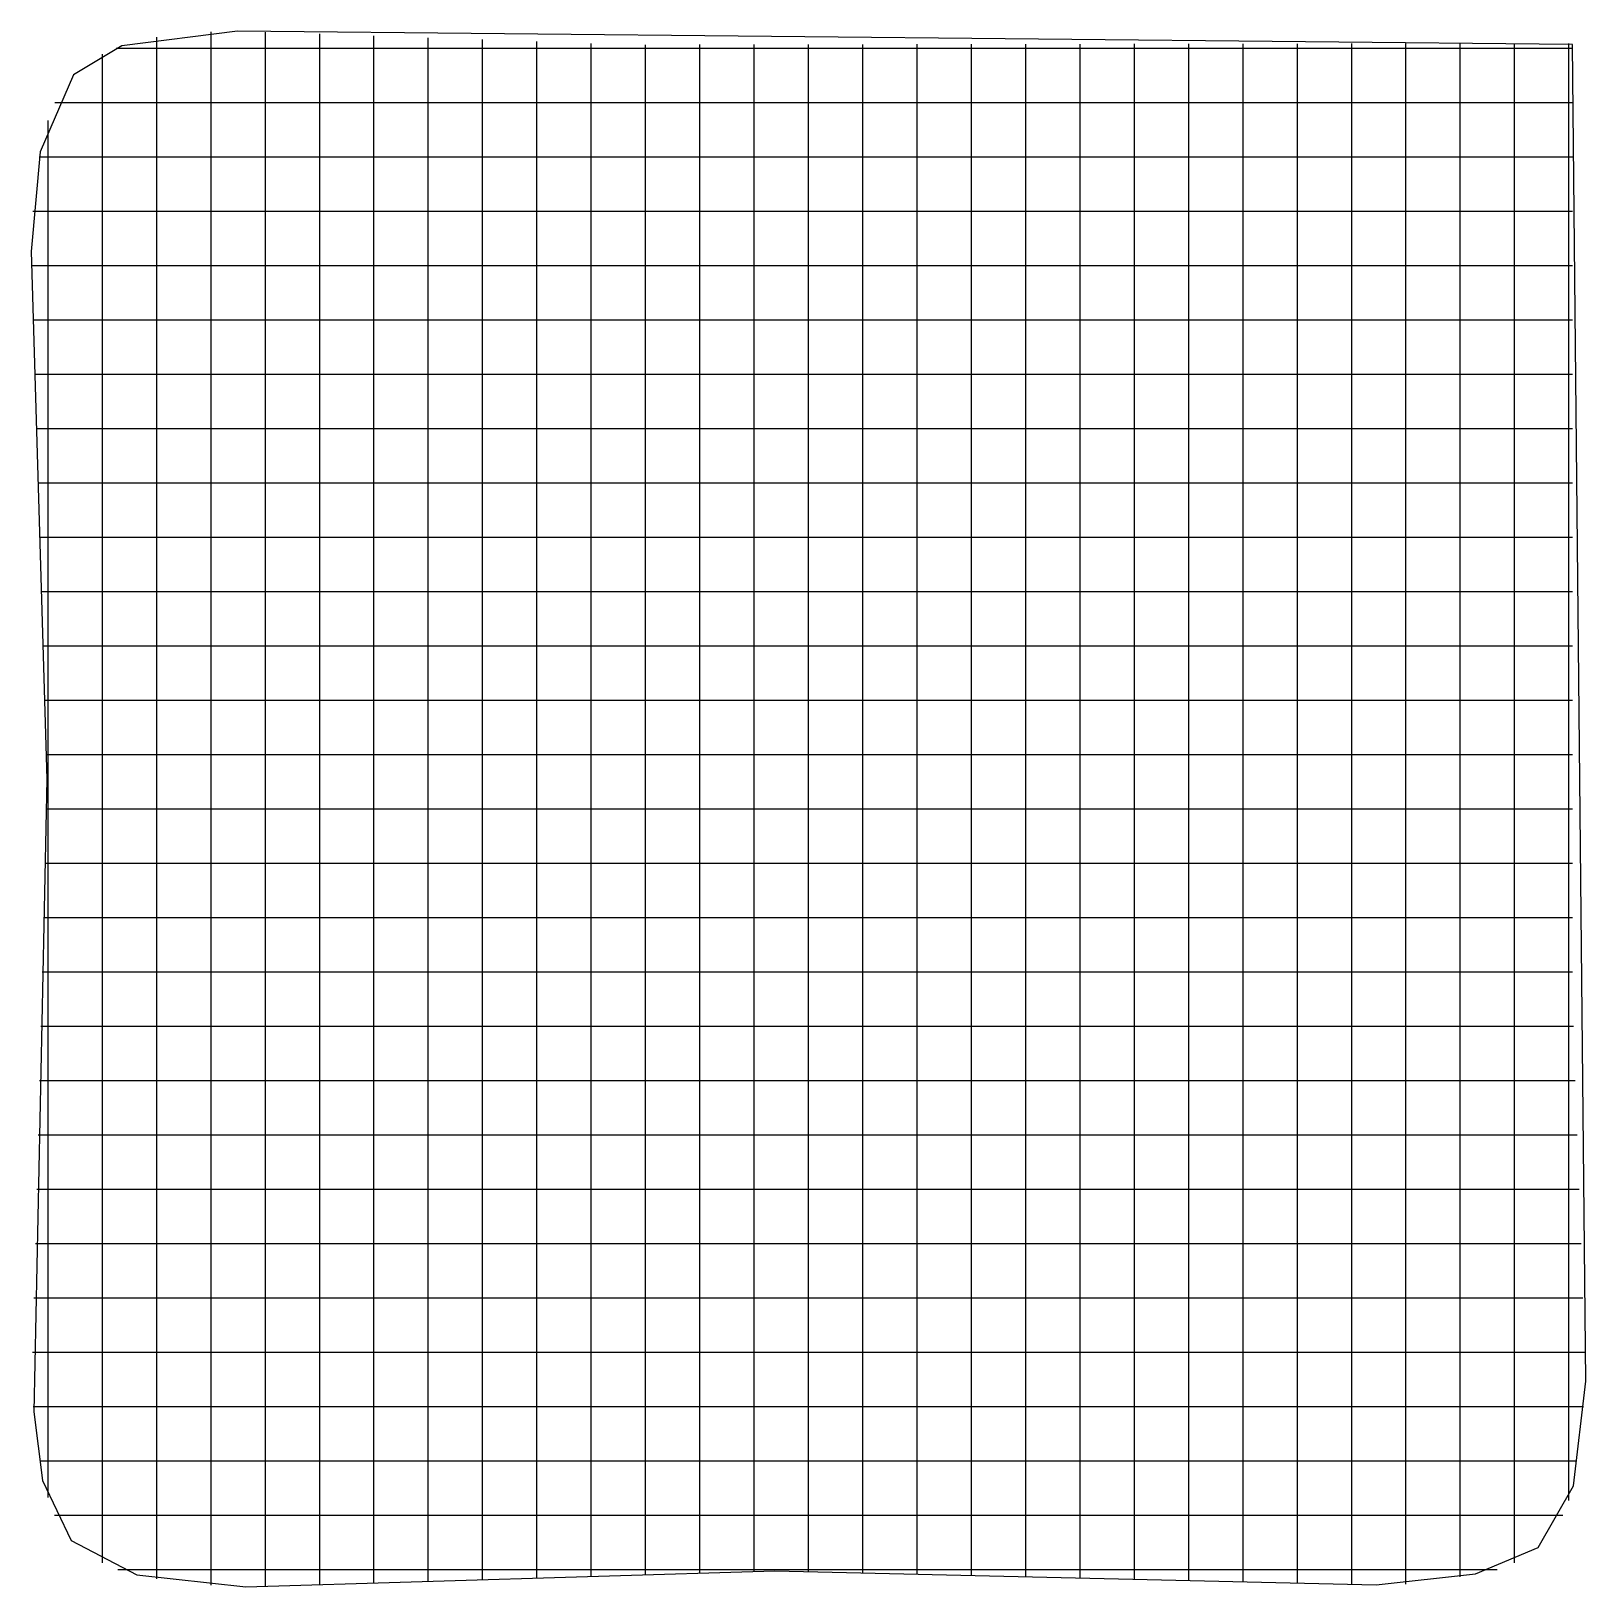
# Model space of a CAD drawing. Extents: x 0.4 to 14.7, y 0.4 to 14.8.
import ezdxf

# ---------------------------------------------------------------- set-up
doc = ezdxf.new("R2010")
doc.units = 0

msp = doc.modelspace()

# ---------------------------------------------------------------- linework, layer by layer
for p, q in [((2.33655, 14.75047), (1.271235, 14.614347)), ((2.33655, 14.75047), (1.271235, 14.614347)), ((14.624772, 14.627869), (2.33655, 14.75047)), ((14.624772, 14.627869), (2.33655, 14.75047)), ((1.271235, 14.614347), (0.828207, 14.348649)), ((1.271235, 14.614347), (0.828207, 14.348649)), ((1.592849, 14.658226), (1.592849, 14.695)), ((1.592849, 13.525477), (1.592849, 14.658226)), ((2.092849, 14.743), (2.092849, 14.744)), ((2.092849, 14.706226), (2.092849, 14.743)), ((2.092849, 13.480471), (2.092849, 14.706226)), ((2.592849, 14.705226), (2.592849, 14.742)), ((2.592849, 13.472452), (2.592849, 14.705226)), ((3.092849, 14.687226), (3.092849, 14.724)), ((3.092849, 13.484284), (3.092849, 14.687226)), ((3.592849, 14.670226), (3.592849, 14.707)), ((3.592849, 13.496239), (3.592849, 14.670226)), ((4.092849, 14.653103), (4.092849, 14.689877)), ((4.092849, 13.507194), (4.092849, 14.653103)), ((4.592849, 14.635226), (4.592849, 14.672)), ((4.592849, 13.519148), (4.592849, 14.635226)), ((5.092849, 14.618226), (5.092849, 14.655)), ((5.092849, 13.531103), (5.092849, 14.618226)), ((5.592849, 14.600226), (5.592849, 14.637)), ((6.092849, 14.588226), (6.092849, 14.625)), ((6.592849, 14.589226), (6.592849, 14.626)), ((7.092849, 14.590226), (7.092849, 14.627)), ((7.592849, 14.591226), (7.592849, 14.628)), ((8.092849, 14.591226), (8.092849, 14.628)), ((8.592849, 14.592226), (8.592849, 14.629)), ((9.092849, 14.593226), (9.092849, 14.63)), ((9.592849, 14.593226), (9.592849, 14.63)), ((10.092849, 14.594226), (10.092849, 14.631)), ((10.592849, 14.595226), (10.592849, 14.632)), ((11.092849, 14.596226), (11.092849, 14.633)), ((11.592849, 14.596226), (11.592849, 14.633)), ((12.092849, 14.597226), (12.092849, 14.634)), ((12.592849, 14.598226), (12.592849, 14.635)), ((13.092849, 14.599226), (13.092849, 14.635877)), ((13.592849, 14.599226), (13.592849, 14.636)), ((14.092849, 14.600226), (14.092849, 14.637)), ((14.592849, 14.601226), (14.592849, 14.638)), ((14.748785, 2.323973), (14.624772, 14.627869)), ((14.748785, 2.323973), (14.624772, 14.627869)), ((1.092849, 14.500103), (1.092849, 14.536877)), ((1.092849, 13.6376), (1.092849, 14.500103)), ((1.221, 14.592238), (1.257774, 14.592238)), ((1.221, 14.592238), (1.257774, 14.592238)), ((1.257774, 14.592238), (1.700871, 14.592238)), ((1.700871, 14.592238), (1.964097, 14.592238)), ((1.964097, 14.592238), (2.147968, 14.592238)), ((2.147968, 14.592238), (3.464097, 14.592238)), ((3.464097, 14.592238), (3.500871, 14.592238)), ((3.500871, 14.592238), (3.764097, 14.592238)), ((3.764097, 14.592238), (3.947968, 14.592238)), ((3.947968, 14.592238), (5.264097, 14.592238)), ((5.264097, 14.592238), (5.300871, 14.592238)), ((5.300871, 14.592238), (5.564097, 14.592238)), ((5.564097, 14.592238), (5.668045, 14.592238)), ((5.592849, 13.542935), (5.592849, 14.600226)), ((5.668045, 14.592238), (5.704819, 14.592238)), ((5.704819, 14.592238), (7.020948, 14.592238)), ((6.092849, 13.555503), (6.092849, 14.588226)), ((6.592849, 13.568787), (6.592849, 14.589226)), ((7.020948, 14.592238), (7.204819, 14.592238)), ((7.092849, 13.582948), (7.092849, 14.590226)), ((7.204819, 14.592238), (7.468045, 14.592238)), ((7.468045, 14.592238), (7.504819, 14.592238)), ((7.504819, 14.592238), (8.820948, 14.592238)), ((7.592849, 13.579561), (7.592849, 14.591226)), ((8.092849, 13.569032), (8.092849, 14.591226)), ((8.592849, 13.558626), (8.592849, 14.592226)), ((8.820948, 14.592238), (9.004819, 14.592238)), ((9.004819, 14.592238), (9.268045, 14.592238)), ((9.092849, 13.548219), (9.092849, 14.593226)), ((9.268045, 14.592238), (9.304819, 14.592238)), ((9.304819, 14.592238), (10.620948, 14.592238)), ((9.592849, 13.53769), (9.592849, 14.593226)), ((10.092849, 13.527284), (10.092849, 14.594226)), ((10.592849, 13.516877), (10.592849, 14.595226)), ((10.620948, 14.592238), (10.804819, 14.592238)), ((10.804819, 14.592238), (11.068045, 14.592238)), ((11.068045, 14.592238), (11.104819, 14.592238)), ((11.092849, 13.506471), (11.092849, 14.596226)), ((11.104819, 14.592238), (12.420948, 14.592238)), ((11.592849, 13.495942), (11.592849, 14.596226)), ((12.092849, 13.485535), (12.092849, 14.597226)), ((12.420948, 14.592238), (12.604819, 14.592238)), ((12.592849, 13.475129), (12.592849, 14.598226)), ((12.604819, 14.592238), (12.868045, 14.592238)), ((12.868045, 14.592238), (12.904819, 14.592238)), ((12.904819, 14.592238), (14.220948, 14.592238)), ((13.092849, 13.475252), (13.092849, 14.599226)), ((13.592849, 13.534916), (13.592849, 14.599226)), ((14.092849, 13.649981), (14.092849, 14.600226)), ((14.220948, 14.592238), (14.362774, 14.592238)), ((14.362774, 14.592238), (14.626, 14.592238)), ((14.592849, 14.151987), (14.592849, 14.601226)), ((0.828207, 14.348649), (0.519065, 13.638795)), ((0.828207, 14.348649), (0.519065, 13.638795)), ((0.654, 14.092238), (0.690774, 14.092238)), ((0.654, 14.092238), (0.690774, 14.092238)), ((0.690774, 14.092238), (1.631368, 14.092238)), ((1.631368, 14.092238), (1.815239, 14.092238)), ((1.815239, 14.092238), (2.078465, 14.092238)), ((2.078465, 14.092238), (2.115239, 14.092238)), ((2.115239, 14.092238), (3.431368, 14.092238)), ((3.431368, 14.092238), (3.615239, 14.092238)), ((3.615239, 14.092238), (3.878465, 14.092238)), ((3.878465, 14.092238), (3.915239, 14.092238)), ((3.915239, 14.092238), (5.231368, 14.092238)), ((5.231368, 14.092238), (5.415239, 14.092238)), ((5.415239, 14.092238), (5.678465, 14.092238)), ((5.678465, 14.092238), (5.715239, 14.092238)), ((5.715239, 14.092238), (7.031368, 14.092238)), ((7.031368, 14.092238), (7.215239, 14.092238)), ((7.215239, 14.092238), (7.478465, 14.092238)), ((7.478465, 14.092238), (7.515239, 14.092238)), ((7.515239, 14.092238), (8.831368, 14.092238)), ((8.831368, 14.092238), (9.015239, 14.092238)), ((9.015239, 14.092238), (9.278465, 14.092238)), ((9.278465, 14.092238), (9.315239, 14.092238)), ((9.315239, 14.092238), (10.631368, 14.092238)), ((10.631368, 14.092238), (10.815239, 14.092238)), ((10.815239, 14.092238), (11.078465, 14.092238)), ((11.078465, 14.092238), (11.115239, 14.092238)), ((11.115239, 14.092238), (12.431368, 14.092238)), ((12.431368, 14.092238), (12.615239, 14.092238)), ((12.615239, 14.092238), (12.878465, 14.092238)), ((12.878465, 14.092238), (12.915239, 14.092238)), ((12.915239, 14.092238), (14.231368, 14.092238)), ((14.231368, 14.092238), (14.362774, 14.092238)), ((14.362774, 14.092238), (14.626, 14.092238)), ((14.592849, 13.889639), (14.592849, 14.151987)), ((0.592849, 13.863215), (0.592849, 13.929)), ((14.592849, 13.705768), (14.592849, 13.889639)), ((0.592849, 13.826356), (0.592849, 13.863215)), ((0.592849, 12.51029), (0.592849, 13.826356)), ((0.519065, 13.638795), (0.436595, 12.723348)), ((0.519065, 13.638795), (0.436595, 12.723348)), ((1.092849, 13.453729), (1.092849, 13.6376)), ((14.092849, 13.46611), (14.092849, 13.649981)), ((14.592849, 12.388761), (14.592849, 13.705768)), ((0.511, 13.592238), (0.547774, 13.592238)), ((0.511, 13.592238), (0.547774, 13.592238)), ((0.547774, 13.592238), (1.613839, 13.592238)), ((1.592849, 13.341606), (1.592849, 13.525477)), ((1.613839, 13.592238), (1.79771, 13.592238)), ((1.79771, 13.592238), (2.060935, 13.592238)), ((2.060935, 13.592238), (2.09771, 13.592238)), ((2.092849, 13.2966), (2.092849, 13.480471)), ((2.09771, 13.592238), (3.413839, 13.592238)), ((2.592849, 13.288458), (2.592849, 13.472452)), ((3.092849, 13.300413), (3.092849, 13.484284)), ((3.413839, 13.592238), (3.59771, 13.592238)), ((3.592849, 13.312368), (3.592849, 13.496239)), ((3.59771, 13.592238), (3.860935, 13.592238)), ((3.860935, 13.592238), (3.89771, 13.592238)), ((3.89771, 13.592238), (5.213839, 13.592238)), ((4.092849, 13.323323), (4.092849, 13.507194)), ((4.592849, 13.335277), (4.592849, 13.519148)), ((5.092849, 13.347232), (5.092849, 13.531103)), ((5.213839, 13.592238), (5.39771, 13.592238)), ((5.39771, 13.592238), (5.660935, 13.592238)), ((5.592849, 13.359065), (5.592849, 13.542935)), ((5.660935, 13.592238), (5.69771, 13.592238)), ((5.69771, 13.592238), (7.013839, 13.592238)), ((6.092849, 13.371632), (6.092849, 13.555503)), ((6.592849, 13.384916), (6.592849, 13.568787)), ((7.013839, 13.592238), (7.19771, 13.592238)), ((7.092849, 13.399077), (7.092849, 13.582948)), ((7.19771, 13.592238), (7.460935, 13.592238)), ((7.460935, 13.592238), (7.49771, 13.592238)), ((7.49771, 13.592238), (8.813839, 13.592238)), ((7.592849, 13.395568), (7.592849, 13.579561)), ((8.092849, 13.385161), (8.092849, 13.569032)), ((8.592849, 13.374755), (8.592849, 13.558626)), ((8.813839, 13.592238), (8.99771, 13.592238)), ((8.99771, 13.592238), (9.260935, 13.592238)), ((9.092849, 13.364348), (9.092849, 13.548219)), ((9.260935, 13.592238), (9.29771, 13.592238)), ((9.29771, 13.592238), (10.613839, 13.592238)), ((9.592849, 13.353819), (9.592849, 13.53769)), ((10.092849, 13.343413), (10.092849, 13.527284)), ((10.592849, 13.333006), (10.592849, 13.516877)), ((10.613839, 13.592238), (10.79771, 13.592238)), ((10.79771, 13.592238), (11.060935, 13.592238)), ((11.060935, 13.592238), (11.09771, 13.592238)), ((11.092849, 13.322477), (11.092849, 13.506471)), ((11.09771, 13.592238), (12.413839, 13.592238)), ((11.592849, 13.312071), (11.592849, 13.495942)), ((12.092849, 13.301665), (12.092849, 13.485535)), ((12.413839, 13.592238), (12.59771, 13.592238)), ((12.592849, 13.291258), (12.592849, 13.475129)), ((12.59771, 13.592238), (12.860935, 13.592238)), ((12.860935, 13.592238), (12.89771, 13.592238)), ((12.89771, 13.592238), (14.213839, 13.592238)), ((13.092849, 13.291258), (13.092849, 13.475252)), ((13.592849, 13.351045), (13.592849, 13.534916)), ((14.092849, 13.202884), (14.092849, 13.46611)), ((14.213839, 13.592238), (14.362774, 13.592238)), ((14.362774, 13.592238), (14.626, 13.592238)), ((1.092849, 13.190503), (1.092849, 13.453729)), ((1.592849, 13.078381), (1.592849, 13.341606)), ((4.092849, 13.060974), (4.092849, 13.323323)), ((4.592849, 13.072052), (4.592849, 13.335277)), ((5.092849, 13.084006), (5.092849, 13.347232)), ((5.592849, 13.095839), (5.592849, 13.359065)), ((6.092849, 13.108406), (6.092849, 13.371632)), ((6.592849, 13.122568), (6.592849, 13.384916)), ((7.092849, 13.135852), (7.092849, 13.399077)), ((7.592849, 13.132342), (7.592849, 13.395568)), ((8.092849, 13.121935), (8.092849, 13.385161)), ((8.592849, 13.111529), (8.592849, 13.374755)), ((9.092849, 13.101123), (9.092849, 13.364348)), ((9.592849, 13.090594), (9.592849, 13.353819)), ((10.092849, 13.080187), (10.092849, 13.343413)), ((10.592849, 13.069781), (10.592849, 13.333006)), ((11.092849, 13.059252), (11.092849, 13.322477)), ((13.592849, 13.087819), (13.592849, 13.351045)), ((1.092849, 13.153729), (1.092849, 13.190503)), ((2.092849, 13.034252), (2.092849, 13.2966)), ((2.592849, 13.025232), (2.592849, 13.288458)), ((3.092849, 13.037187), (3.092849, 13.300413)), ((3.592849, 13.049142), (3.592849, 13.312368)), ((11.592849, 13.048845), (11.592849, 13.312071)), ((12.092849, 13.038439), (12.092849, 13.301665)), ((12.592849, 13.028032), (12.592849, 13.291258)), ((13.092849, 13.028032), (13.092849, 13.291258)), ((14.092849, 13.16611), (14.092849, 13.202884)), ((0.451, 13.092238), (0.487774, 13.092238)), ((0.451, 13.092238), (0.487774, 13.092238)), ((0.487774, 13.092238), (1.606484, 13.092238)), ((1.092849, 11.8376), (1.092849, 13.153729)), ((1.592849, 13.041606), (1.592849, 13.078381)), ((1.592849, 11.725477), (1.592849, 13.041606)), ((1.606484, 13.092238), (1.790355, 13.092238)), ((1.790355, 13.092238), (2.053581, 13.092238)), ((2.053581, 13.092238), (2.090355, 13.092238)), ((2.090355, 13.092238), (3.406484, 13.092238)), ((2.092849, 12.997477), (2.092849, 13.034252)), ((3.092849, 13.000413), (3.092849, 13.037187)), ((3.406484, 13.092238), (3.590355, 13.092238)), ((3.590355, 13.092238), (3.853581, 13.092238)), ((3.592849, 13.012368), (3.592849, 13.049142)), ((3.853581, 13.092238), (3.890355, 13.092238)), ((3.890355, 13.092238), (5.206484, 13.092238)), ((4.092849, 13.0242), (4.092849, 13.060974)), ((4.592849, 13.035277), (4.592849, 13.072052)), ((4.592849, 11.719148), (4.592849, 13.035277)), ((5.092849, 13.047232), (5.092849, 13.084006)), ((5.092849, 11.731103), (5.092849, 13.047232)), ((5.206484, 13.092238), (5.390355, 13.092238)), ((5.390355, 13.092238), (5.653581, 13.092238)), ((5.592849, 13.059065), (5.592849, 13.095839)), ((5.592849, 11.742935), (5.592849, 13.059065)), ((5.653581, 13.092238), (5.690355, 13.092238)), ((5.690355, 13.092238), (7.006484, 13.092238)), ((6.092849, 13.071632), (6.092849, 13.108406)), ((6.092849, 11.755503), (6.092849, 13.071632)), ((6.592849, 13.085794), (6.592849, 13.122568)), ((6.592849, 11.768787), (6.592849, 13.085794)), ((7.006484, 13.092238), (7.190355, 13.092238)), ((7.092849, 13.099077), (7.092849, 13.135852)), ((7.092849, 11.782948), (7.092849, 13.099077)), ((7.190355, 13.092238), (7.453581, 13.092238)), ((7.453581, 13.092238), (7.490355, 13.092238)), ((7.490355, 13.092238), (8.806484, 13.092238)), ((7.592849, 13.09569), (7.592849, 13.132342)), ((7.592849, 11.779561), (7.592849, 13.09569)), ((8.092849, 13.085161), (8.092849, 13.121935)), ((8.092849, 11.769032), (8.092849, 13.085161)), ((8.592849, 13.074755), (8.592849, 13.111529)), ((8.592849, 11.758626), (8.592849, 13.074755)), ((8.806484, 13.092238), (8.990355, 13.092238)), ((8.990355, 13.092238), (9.253581, 13.092238)), ((9.092849, 13.064348), (9.092849, 13.101123)), ((9.092849, 11.748219), (9.092849, 13.064348)), ((9.253581, 13.092238), (9.290355, 13.092238)), ((9.290355, 13.092238), (10.606484, 13.092238)), ((9.592849, 13.053819), (9.592849, 13.090594)), ((9.592849, 11.73769), (9.592849, 13.053819)), ((10.092849, 13.043413), (10.092849, 13.080187)), ((10.092849, 11.727284), (10.092849, 13.043413)), ((10.592849, 13.033006), (10.592849, 13.069781)), ((10.592849, 11.716877), (10.592849, 13.033006)), ((10.606484, 13.092238), (10.790355, 13.092238)), ((10.790355, 13.092238), (11.053581, 13.092238)), ((11.053581, 13.092238), (11.090355, 13.092238)), ((11.090355, 13.092238), (12.406484, 13.092238)), ((11.092849, 13.0226), (11.092849, 13.059252)), ((11.592849, 13.012071), (11.592849, 13.048845)), ((12.092849, 13.001665), (12.092849, 13.038439)), ((12.406484, 13.092238), (12.590355, 13.092238)), ((12.590355, 13.092238), (12.853581, 13.092238)), ((12.853581, 13.092238), (12.890355, 13.092238)), ((12.890355, 13.092238), (14.206484, 13.092238)), ((13.592849, 13.051045), (13.592849, 13.087819)), ((13.592849, 11.734916), (13.592849, 13.051045)), ((14.092849, 11.849981), (14.092849, 13.16611)), ((14.206484, 13.092238), (14.362774, 13.092238)), ((14.362774, 13.092238), (14.626, 13.092238)), ((2.092849, 11.680471), (2.092849, 12.997477)), ((2.592849, 12.988581), (2.592849, 13.025232)), ((2.592849, 11.672452), (2.592849, 12.988581)), ((3.092849, 11.684284), (3.092849, 13.000413)), ((3.592849, 11.696239), (3.592849, 13.012368)), ((4.092849, 11.707194), (4.092849, 13.0242)), ((11.092849, 11.706471), (11.092849, 13.0226)), ((11.592849, 11.695942), (11.592849, 13.012071)), ((12.092849, 11.685535), (12.092849, 13.001665)), ((12.592849, 12.991258), (12.592849, 13.028032)), ((12.592849, 11.675129), (12.592849, 12.991258)), ((13.092849, 12.991381), (13.092849, 13.028032)), ((13.092849, 11.675252), (13.092849, 12.991381)), ((0.436595, 12.723348), (0.581701, 7.865484)), ((0.436595, 12.723348), (0.581701, 7.865484)), ((0.438, 12.592238), (0.474774, 12.592238)), ((0.438, 12.592238), (0.474774, 12.592238)), ((0.474774, 12.592238), (1.60489, 12.592238)), ((0.592849, 12.326419), (0.592849, 12.51029)), ((1.60489, 12.592238), (1.788761, 12.592238)), ((1.788761, 12.592238), (2.051987, 12.592238)), ((2.051987, 12.592238), (2.088761, 12.592238)), ((2.088761, 12.592238), (3.40489, 12.592238)), ((3.40489, 12.592238), (3.588761, 12.592238)), ((3.588761, 12.592238), (3.851987, 12.592238)), ((3.851987, 12.592238), (3.888761, 12.592238)), ((3.888761, 12.592238), (5.20489, 12.592238)), ((5.20489, 12.592238), (5.388761, 12.592238)), ((5.388761, 12.592238), (5.651987, 12.592238)), ((5.651987, 12.592238), (5.688761, 12.592238)), ((5.688761, 12.592238), (7.00489, 12.592238)), ((7.00489, 12.592238), (7.188761, 12.592238)), ((7.188761, 12.592238), (7.451987, 12.592238)), ((7.451987, 12.592238), (7.488761, 12.592238)), ((7.488761, 12.592238), (8.80489, 12.592238)), ((8.80489, 12.592238), (8.988761, 12.592238)), ((8.988761, 12.592238), (9.251987, 12.592238)), ((9.251987, 12.592238), (9.288761, 12.592238)), ((9.288761, 12.592238), (10.60489, 12.592238)), ((10.60489, 12.592238), (10.788761, 12.592238)), ((10.788761, 12.592238), (11.051987, 12.592238)), ((11.051987, 12.592238), (11.088761, 12.592238)), ((11.088761, 12.592238), (12.40489, 12.592238)), ((12.40489, 12.592238), (12.588761, 12.592238)), ((12.588761, 12.592238), (12.851987, 12.592238)), ((12.851987, 12.592238), (12.888761, 12.592238)), ((12.888761, 12.592238), (14.20489, 12.592238)), ((14.20489, 12.592238), (14.362774, 12.592238)), ((14.362774, 12.592238), (14.626, 12.592238)), ((0.592849, 12.063194), (0.592849, 12.326419)), ((14.592849, 12.351987), (14.592849, 12.388761)), ((14.592849, 12.089639), (14.592849, 12.351987)), ((0.453, 12.092238), (0.489774, 12.092238)), ((0.453, 12.092238), (0.489774, 12.092238)), ((0.489774, 12.092238), (1.606729, 12.092238)), ((0.592849, 12.026419), (0.592849, 12.063194)), ((1.606729, 12.092238), (1.7906, 12.092238)), ((1.7906, 12.092238), (2.053826, 12.092238)), ((2.053826, 12.092238), (2.0906, 12.092238)), ((2.0906, 12.092238), (3.406729, 12.092238)), ((3.406729, 12.092238), (3.5906, 12.092238)), ((3.5906, 12.092238), (3.853826, 12.092238)), ((3.853826, 12.092238), (3.8906, 12.092238)), ((3.8906, 12.092238), (5.206729, 12.092238)), ((5.206729, 12.092238), (5.3906, 12.092238)), ((5.3906, 12.092238), (5.653826, 12.092238)), ((5.653826, 12.092238), (5.6906, 12.092238)), ((5.6906, 12.092238), (7.006729, 12.092238)), ((7.006729, 12.092238), (7.1906, 12.092238)), ((7.1906, 12.092238), (7.453826, 12.092238)), ((7.453826, 12.092238), (7.4906, 12.092238)), ((7.4906, 12.092238), (8.806729, 12.092238)), ((8.806729, 12.092238), (8.9906, 12.092238)), ((8.9906, 12.092238), (9.253826, 12.092238)), ((9.253826, 12.092238), (9.2906, 12.092238)), ((9.2906, 12.092238), (10.606729, 12.092238)), ((10.606729, 12.092238), (10.7906, 12.092238)), ((10.7906, 12.092238), (11.053826, 12.092238)), ((11.053826, 12.092238), (11.0906, 12.092238)), ((11.0906, 12.092238), (12.406729, 12.092238)), ((12.406729, 12.092238), (12.5906, 12.092238)), ((12.5906, 12.092238), (12.853826, 12.092238)), ((12.853826, 12.092238), (12.8906, 12.092238)), ((12.8906, 12.092238), (14.206729, 12.092238)), ((14.206729, 12.092238), (14.362774, 12.092238)), ((14.362774, 12.092238), (14.626, 12.092238)), ((14.592849, 11.905768), (14.592849, 12.089639)), ((0.592849, 10.71029), (0.592849, 12.026419)), ((14.592849, 10.588761), (14.592849, 11.905768)), ((1.092849, 11.653729), (1.092849, 11.8376)), ((5.592849, 11.559065), (5.592849, 11.742935)), ((6.092849, 11.571632), (6.092849, 11.755503)), ((6.592849, 11.584916), (6.592849, 11.768787)), ((7.092849, 11.599077), (7.092849, 11.782948)), ((7.592849, 11.595568), (7.592849, 11.779561)), ((8.092849, 11.585161), (8.092849, 11.769032)), ((8.592849, 11.574755), (8.592849, 11.758626)), ((9.092849, 11.564348), (9.092849, 11.748219)), ((14.092849, 11.66611), (14.092849, 11.849981)), ((1.092849, 11.390503), (1.092849, 11.653729)), ((1.592849, 11.541606), (1.592849, 11.725477)), ((2.092849, 11.4966), (2.092849, 11.680471)), ((2.592849, 11.488458), (2.592849, 11.672452)), ((3.092849, 11.500413), (3.092849, 11.684284)), ((3.592849, 11.512368), (3.592849, 11.696239)), ((4.092849, 11.523323), (4.092849, 11.707194)), ((4.592849, 11.535277), (4.592849, 11.719148)), ((5.092849, 11.547232), (5.092849, 11.731103)), ((7.092849, 11.335852), (7.092849, 11.599077)), ((9.592849, 11.553819), (9.592849, 11.73769)), ((10.092849, 11.543413), (10.092849, 11.727284)), ((10.592849, 11.533006), (10.592849, 11.716877)), ((11.092849, 11.522477), (11.092849, 11.706471)), ((11.592849, 11.512071), (11.592849, 11.695942)), ((12.092849, 11.501665), (12.092849, 11.685535)), ((12.592849, 11.491258), (12.592849, 11.675129)), ((13.092849, 11.491258), (13.092849, 11.675252)), ((13.592849, 11.551045), (13.592849, 11.734916)), ((14.092849, 11.402884), (14.092849, 11.66611)), ((0.468, 11.592238), (0.504774, 11.592238)), ((0.468, 11.592238), (0.504774, 11.592238)), ((0.504774, 11.592238), (1.608568, 11.592238)), ((1.592849, 11.278381), (1.592849, 11.541606)), ((1.608568, 11.592238), (1.792439, 11.592238)), ((1.792439, 11.592238), (2.055665, 11.592238)), ((2.055665, 11.592238), (2.092439, 11.592238)), ((2.092439, 11.592238), (3.408568, 11.592238)), ((2.092849, 11.234252), (2.092849, 11.4966)), ((2.592849, 11.225232), (2.592849, 11.488458)), ((3.092849, 11.237187), (3.092849, 11.500413)), ((3.408568, 11.592238), (3.592439, 11.592238)), ((3.592439, 11.592238), (3.855665, 11.592238)), ((3.592849, 11.249142), (3.592849, 11.512368)), ((3.855665, 11.592238), (3.892439, 11.592238)), ((3.892439, 11.592238), (5.208568, 11.592238)), ((4.092849, 11.260974), (4.092849, 11.523323)), ((4.592849, 11.272052), (4.592849, 11.535277)), ((5.092849, 11.284006), (5.092849, 11.547232)), ((5.208568, 11.592238), (5.392439, 11.592238)), ((5.392439, 11.592238), (5.655665, 11.592238)), ((5.592849, 11.295839), (5.592849, 11.559065)), ((5.655665, 11.592238), (5.692439, 11.592238)), ((5.692439, 11.592238), (7.008568, 11.592238)), ((6.092849, 11.308406), (6.092849, 11.571632)), ((6.592849, 11.322568), (6.592849, 11.584916)), ((7.008568, 11.592238), (7.192439, 11.592238)), ((7.192439, 11.592238), (7.455665, 11.592238)), ((7.455665, 11.592238), (7.492439, 11.592238)), ((7.492439, 11.592238), (8.808568, 11.592238)), ((7.592849, 11.332342), (7.592849, 11.595568)), ((8.092849, 11.321935), (8.092849, 11.585161)), ((8.592849, 11.311529), (8.592849, 11.574755)), ((8.808568, 11.592238), (8.992439, 11.592238)), ((8.992439, 11.592238), (9.255665, 11.592238)), ((9.092849, 11.301123), (9.092849, 11.564348)), ((9.255665, 11.592238), (9.292439, 11.592238)), ((9.292439, 11.592238), (10.608568, 11.592238)), ((9.592849, 11.290594), (9.592849, 11.553819)), ((10.092849, 11.280187), (10.092849, 11.543413)), ((10.592849, 11.269781), (10.592849, 11.533006)), ((10.608568, 11.592238), (10.792439, 11.592238)), ((10.792439, 11.592238), (11.055665, 11.592238)), ((11.055665, 11.592238), (11.092439, 11.592238)), ((11.092439, 11.592238), (12.408568, 11.592238)), ((11.092849, 11.259252), (11.092849, 11.522477)), ((11.592849, 11.248845), (11.592849, 11.512071)), ((12.092849, 11.238439), (12.092849, 11.501665)), ((12.408568, 11.592238), (12.592439, 11.592238)), ((12.592439, 11.592238), (12.855665, 11.592238)), ((12.592849, 11.228032), (12.592849, 11.491258)), ((12.855665, 11.592238), (12.892439, 11.592238)), ((12.892439, 11.592238), (14.208568, 11.592238)), ((13.092849, 11.228032), (13.092849, 11.491258)), ((13.592849, 11.287819), (13.592849, 11.551045)), ((14.208568, 11.592238), (14.362774, 11.592238)), ((14.362774, 11.592238), (14.626, 11.592238)), ((1.092849, 11.353729), (1.092849, 11.390503)), ((1.092849, 10.0376), (1.092849, 11.353729)), ((6.592849, 11.285794), (6.592849, 11.322568)), ((7.092849, 11.299077), (7.092849, 11.335852)), ((7.592849, 11.29569), (7.592849, 11.332342)), ((8.092849, 11.285161), (8.092849, 11.321935)), ((14.092849, 11.36611), (14.092849, 11.402884)), ((14.092849, 10.049981), (14.092849, 11.36611)), ((1.592849, 11.241606), (1.592849, 11.278381)), ((1.592849, 9.925477), (1.592849, 11.241606)), ((2.092849, 11.197477), (2.092849, 11.234252)), ((2.092849, 9.880471), (2.092849, 11.197477)), ((2.592849, 11.188581), (2.592849, 11.225232)), ((2.592849, 9.872452), (2.592849, 11.188581)), ((3.092849, 11.200413), (3.092849, 11.237187)), ((3.092849, 9.884284), (3.092849, 11.200413)), ((3.592849, 11.212368), (3.592849, 11.249142)), ((3.592849, 9.896239), (3.592849, 11.212368)), ((4.092849, 11.2242), (4.092849, 11.260974)), ((4.092849, 9.907194), (4.092849, 11.2242)), ((4.592849, 11.235277), (4.592849, 11.272052)), ((4.592849, 9.919148), (4.592849, 11.235277)), ((5.092849, 11.247232), (5.092849, 11.284006)), ((5.092849, 9.931103), (5.092849, 11.247232)), ((5.592849, 11.259065), (5.592849, 11.295839)), ((5.592849, 9.942935), (5.592849, 11.259065)), ((6.092849, 11.271632), (6.092849, 11.308406)), ((6.092849, 9.955503), (6.092849, 11.271632)), ((6.592849, 9.968787), (6.592849, 11.285794)), ((7.092849, 9.982948), (7.092849, 11.299077)), ((7.592849, 9.979561), (7.592849, 11.29569)), ((8.092849, 9.969032), (8.092849, 11.285161)), ((8.592849, 11.274755), (8.592849, 11.311529)), ((8.592849, 9.958626), (8.592849, 11.274755)), ((9.092849, 11.264348), (9.092849, 11.301123)), ((9.092849, 9.948219), (9.092849, 11.264348)), ((9.592849, 11.253819), (9.592849, 11.290594)), ((9.592849, 9.93769), (9.592849, 11.253819)), ((10.092849, 11.243413), (10.092849, 11.280187)), ((10.092849, 9.927284), (10.092849, 11.243413)), ((10.592849, 11.233006), (10.592849, 11.269781)), ((10.592849, 9.916877), (10.592849, 11.233006)), ((11.092849, 11.2226), (11.092849, 11.259252)), ((11.092849, 9.906471), (11.092849, 11.2226)), ((11.592849, 11.212071), (11.592849, 11.248845)), ((11.592849, 9.895942), (11.592849, 11.212071)), ((12.092849, 11.201665), (12.092849, 11.238439)), ((12.092849, 9.885535), (12.092849, 11.201665)), ((12.592849, 11.191258), (12.592849, 11.228032)), ((12.592849, 9.875129), (12.592849, 11.191258)), ((13.092849, 11.191381), (13.092849, 11.228032)), ((13.092849, 9.875252), (13.092849, 11.191381)), ((13.592849, 11.251045), (13.592849, 11.287819)), ((13.592849, 9.934916), (13.592849, 11.251045)), ((0.484, 11.092238), (0.520774, 11.092238)), ((0.484, 11.092238), (0.520774, 11.092238)), ((0.520774, 11.092238), (1.610529, 11.092238)), ((1.610529, 11.092238), (1.7944, 11.092238)), ((1.7944, 11.092238), (2.057626, 11.092238)), ((2.057626, 11.092238), (2.0944, 11.092238)), ((2.0944, 11.092238), (3.410529, 11.092238)), ((3.410529, 11.092238), (3.5944, 11.092238)), ((3.5944, 11.092238), (3.857626, 11.092238)), ((3.857626, 11.092238), (3.8944, 11.092238)), ((3.8944, 11.092238), (5.210529, 11.092238)), ((5.210529, 11.092238), (5.3944, 11.092238)), ((5.3944, 11.092238), (5.657626, 11.092238)), ((5.657626, 11.092238), (5.6944, 11.092238)), ((5.6944, 11.092238), (7.010529, 11.092238)), ((7.010529, 11.092238), (7.1944, 11.092238)), ((7.1944, 11.092238), (7.457626, 11.092238)), ((7.457626, 11.092238), (7.4944, 11.092238)), ((7.4944, 11.092238), (8.810529, 11.092238)), ((8.810529, 11.092238), (8.9944, 11.092238)), ((8.9944, 11.092238), (9.257626, 11.092238)), ((9.257626, 11.092238), (9.2944, 11.092238)), ((9.2944, 11.092238), (10.610529, 11.092238)), ((10.610529, 11.092238), (10.7944, 11.092238)), ((10.7944, 11.092238), (11.057626, 11.092238)), ((11.057626, 11.092238), (11.0944, 11.092238)), ((11.0944, 11.092238), (12.410529, 11.092238)), ((12.410529, 11.092238), (12.5944, 11.092238)), ((12.5944, 11.092238), (12.857626, 11.092238)), ((12.857626, 11.092238), (12.8944, 11.092238)), ((12.8944, 11.092238), (14.210529, 11.092238)), ((14.210529, 11.092238), (14.362774, 11.092238)), ((14.362774, 11.092238), (14.626, 11.092238)), ((0.592849, 10.526419), (0.592849, 10.71029)), ((0.499, 10.592238), (0.535774, 10.592238)), ((0.499, 10.592238), (0.535774, 10.592238)), ((0.535774, 10.592238), (1.612368, 10.592238)), ((0.592849, 10.263194), (0.592849, 10.526419)), ((1.612368, 10.592238), (1.796239, 10.592238)), ((1.796239, 10.592238), (2.059465, 10.592238)), ((2.059465, 10.592238), (2.096239, 10.592238)), ((2.096239, 10.592238), (3.412368, 10.592238)), ((3.412368, 10.592238), (3.596239, 10.592238)), ((3.596239, 10.592238), (3.859465, 10.592238)), ((3.859465, 10.592238), (3.896239, 10.592238)), ((3.896239, 10.592238), (5.212368, 10.592238)), ((5.212368, 10.592238), (5.396239, 10.592238)), ((5.396239, 10.592238), (5.659465, 10.592238)), ((5.659465, 10.592238), (5.696239, 10.592238)), ((5.696239, 10.592238), (7.012368, 10.592238)), ((7.012368, 10.592238), (7.196239, 10.592238)), ((7.196239, 10.592238), (7.459465, 10.592238)), ((7.459465, 10.592238), (7.496239, 10.592238)), ((7.496239, 10.592238), (8.812368, 10.592238)), ((8.812368, 10.592238), (8.996239, 10.592238)), ((8.996239, 10.592238), (9.259465, 10.592238)), ((9.259465, 10.592238), (9.296239, 10.592238)), ((9.296239, 10.592238), (10.612368, 10.592238)), ((10.612368, 10.592238), (10.796239, 10.592238)), ((10.796239, 10.592238), (11.059465, 10.592238)), ((11.059465, 10.592238), (11.096239, 10.592238)), ((11.096239, 10.592238), (12.412368, 10.592238)), ((12.412368, 10.592238), (12.596239, 10.592238)), ((12.596239, 10.592238), (12.859465, 10.592238)), ((12.859465, 10.592238), (12.896239, 10.592238)), ((12.896239, 10.592238), (14.212368, 10.592238)), ((14.212368, 10.592238), (14.362774, 10.592238)), ((14.362774, 10.592238), (14.626, 10.592238)), ((14.592849, 10.551987), (14.592849, 10.588761)), ((14.592849, 10.289639), (14.592849, 10.551987)), ((0.592849, 10.226419), (0.592849, 10.263194)), ((0.592849, 8.91029), (0.592849, 10.226419)), ((14.592849, 10.105768), (14.592849, 10.289639)), ((0.514, 10.092238), (0.550774, 10.092238)), ((0.514, 10.092238), (0.550774, 10.092238)), ((0.550774, 10.092238), (1.614206, 10.092238)), ((1.092849, 9.853729), (1.092849, 10.0376)), ((1.614206, 10.092238), (1.798077, 10.092238)), ((1.798077, 10.092238), (2.061303, 10.092238)), ((2.061303, 10.092238), (2.098077, 10.092238)), ((2.098077, 10.092238), (3.414206, 10.092238)), ((3.414206, 10.092238), (3.598077, 10.092238)), ((3.598077, 10.092238), (3.861303, 10.092238)), ((3.861303, 10.092238), (3.898077, 10.092238)), ((3.898077, 10.092238), (5.214206, 10.092238)), ((5.214206, 10.092238), (5.398077, 10.092238)), ((5.398077, 10.092238), (5.661303, 10.092238)), ((5.661303, 10.092238), (5.698077, 10.092238)), ((5.698077, 10.092238), (7.014206, 10.092238)), ((7.014206, 10.092238), (7.198077, 10.092238)), ((7.198077, 10.092238), (7.461303, 10.092238)), ((7.461303, 10.092238), (7.498077, 10.092238)), ((7.498077, 10.092238), (8.814206, 10.092238)), ((8.814206, 10.092238), (8.998077, 10.092238)), ((8.998077, 10.092238), (9.261303, 10.092238)), ((9.261303, 10.092238), (9.298077, 10.092238)), ((9.298077, 10.092238), (10.614206, 10.092238)), ((10.614206, 10.092238), (10.798077, 10.092238)), ((10.798077, 10.092238), (11.061303, 10.092238)), ((11.061303, 10.092238), (11.098077, 10.092238)), ((11.098077, 10.092238), (12.414206, 10.092238)), ((12.414206, 10.092238), (12.598077, 10.092238)), ((12.598077, 10.092238), (12.861303, 10.092238)), ((12.861303, 10.092238), (12.898077, 10.092238)), ((12.898077, 10.092238), (14.214206, 10.092238)), ((14.092849, 9.86611), (14.092849, 10.049981)), ((14.214206, 10.092238), (14.362774, 10.092238)), ((14.362774, 10.092238), (14.626, 10.092238)), ((14.592849, 8.788761), (14.592849, 10.105768)), ((1.592849, 9.741606), (1.592849, 9.925477)), ((2.092849, 9.6966), (2.092849, 9.880471)), ((3.092849, 9.700413), (3.092849, 9.884284)), ((3.592849, 9.712368), (3.592849, 9.896239)), ((4.092849, 9.723323), (4.092849, 9.907194)), ((4.592849, 9.735277), (4.592849, 9.919148)), ((5.092849, 9.747232), (5.092849, 9.931103)), ((5.592849, 9.759065), (5.592849, 9.942935)), ((6.092849, 9.771632), (6.092849, 9.955503)), ((6.592849, 9.784916), (6.592849, 9.968787)), ((7.092849, 9.799077), (7.092849, 9.982948)), ((7.592849, 9.795568), (7.592849, 9.979561)), ((8.092849, 9.785161), (8.092849, 9.969032)), ((8.592849, 9.774755), (8.592849, 9.958626)), ((9.092849, 9.764348), (9.092849, 9.948219)), ((9.592849, 9.753819), (9.592849, 9.93769)), ((10.092849, 9.743413), (10.092849, 9.927284)), ((10.592849, 9.733006), (10.592849, 9.916877)), ((11.092849, 9.722477), (11.092849, 9.906471)), ((11.592849, 9.712071), (11.592849, 9.895942)), ((12.092849, 9.701665), (12.092849, 9.885535)), ((13.592849, 9.751045), (13.592849, 9.934916)), ((1.092849, 9.590503), (1.092849, 9.853729)), ((1.592849, 9.478381), (1.592849, 9.741606)), ((2.592849, 9.688458), (2.592849, 9.872452)), ((5.092849, 9.484006), (5.092849, 9.747232)), ((5.592849, 9.495839), (5.592849, 9.759065)), ((6.092849, 9.508406), (6.092849, 9.771632)), ((6.592849, 9.522568), (6.592849, 9.784916)), ((7.092849, 9.535852), (7.092849, 9.799077)), ((7.592849, 9.532342), (7.592849, 9.795568)), ((8.092849, 9.521935), (8.092849, 9.785161)), ((8.592849, 9.511529), (8.592849, 9.774755)), ((9.092849, 9.501123), (9.092849, 9.764348)), ((9.592849, 9.490594), (9.592849, 9.753819)), ((10.092849, 9.480187), (10.092849, 9.743413)), ((12.592849, 9.691258), (12.592849, 9.875129)), ((13.092849, 9.691258), (13.092849, 9.875252)), ((13.592849, 9.487819), (13.592849, 9.751045)), ((14.092849, 9.602884), (14.092849, 9.86611)), ((2.092849, 9.434252), (2.092849, 9.6966)), ((2.592849, 9.425232), (2.592849, 9.688458)), ((3.092849, 9.437187), (3.092849, 9.700413)), ((3.592849, 9.449142), (3.592849, 9.712368)), ((4.092849, 9.460974), (4.092849, 9.723323)), ((4.592849, 9.472052), (4.592849, 9.735277)), ((10.592849, 9.469781), (10.592849, 9.733006)), ((11.092849, 9.459252), (11.092849, 9.722477)), ((11.592849, 9.448845), (11.592849, 9.712071)), ((12.092849, 9.438439), (12.092849, 9.701665)), ((12.592849, 9.428032), (12.592849, 9.691258)), ((13.092849, 9.428032), (13.092849, 9.691258)), ((14.092849, 9.56611), (14.092849, 9.602884)), ((0.529, 9.592238), (0.565774, 9.592238)), ((0.529, 9.592238), (0.565774, 9.592238)), ((0.565774, 9.592238), (1.616045, 9.592238)), ((1.092849, 9.553729), (1.092849, 9.590503)), ((1.092849, 8.2376), (1.092849, 9.553729)), ((1.592849, 9.441606), (1.592849, 9.478381)), ((1.616045, 9.592238), (1.800039, 9.592238)), ((1.800039, 9.592238), (2.063265, 9.592238)), ((2.063265, 9.592238), (2.099916, 9.592238)), ((2.099916, 9.592238), (3.416045, 9.592238)), ((3.416045, 9.592238), (3.600039, 9.592238)), ((3.600039, 9.592238), (3.863265, 9.592238)), ((3.863265, 9.592238), (3.899916, 9.592238)), ((3.899916, 9.592238), (5.216045, 9.592238)), ((4.092849, 9.4242), (4.092849, 9.460974)), ((4.592849, 9.435277), (4.592849, 9.472052)), ((5.092849, 9.447232), (5.092849, 9.484006)), ((5.216045, 9.592238), (5.400039, 9.592238)), ((5.400039, 9.592238), (5.663265, 9.592238)), ((5.592849, 9.459065), (5.592849, 9.495839)), ((5.592849, 8.142935), (5.592849, 9.459065)), ((5.663265, 9.592238), (5.699916, 9.592238)), ((5.699916, 9.592238), (7.016045, 9.592238)), ((6.092849, 9.471632), (6.092849, 9.508406)), ((6.092849, 8.155503), (6.092849, 9.471632)), ((6.592849, 9.485794), (6.592849, 9.522568)), ((6.592849, 8.168787), (6.592849, 9.485794)), ((7.016045, 9.592238), (7.200039, 9.592238)), ((7.092849, 9.499077), (7.092849, 9.535852)), ((7.092849, 8.182948), (7.092849, 9.499077)), ((7.200039, 9.592238), (7.463265, 9.592238)), ((7.463265, 9.592238), (7.499916, 9.592238)), ((7.499916, 9.592238), (8.816045, 9.592238)), ((7.592849, 9.49569), (7.592849, 9.532342)), ((7.592849, 8.179561), (7.592849, 9.49569)), ((8.092849, 9.485161), (8.092849, 9.521935)), ((8.092849, 8.169032), (8.092849, 9.485161)), ((8.592849, 9.474755), (8.592849, 9.511529)), ((8.592849, 8.158626), (8.592849, 9.474755)), ((8.816045, 9.592238), (9.000039, 9.592238)), ((9.000039, 9.592238), (9.263265, 9.592238)), ((9.092849, 9.464348), (9.092849, 9.501123)), ((9.092849, 8.148219), (9.092849, 9.464348)), ((9.263265, 9.592238), (9.299916, 9.592238)), ((9.299916, 9.592238), (10.616045, 9.592238)), ((9.592849, 9.453819), (9.592849, 9.490594)), ((9.592849, 8.13769), (9.592849, 9.453819)), ((10.092849, 9.443413), (10.092849, 9.480187)), ((10.592849, 9.433006), (10.592849, 9.469781)), ((10.616045, 9.592238), (10.800039, 9.592238)), ((10.800039, 9.592238), (11.063265, 9.592238)), ((11.063265, 9.592238), (11.099916, 9.592238)), ((11.092849, 9.4226), (11.092849, 9.459252)), ((11.099916, 9.592238), (12.416045, 9.592238)), ((12.416045, 9.592238), (12.600039, 9.592238)), ((12.600039, 9.592238), (12.863265, 9.592238)), ((12.863265, 9.592238), (12.899916, 9.592238)), ((12.899916, 9.592238), (14.216045, 9.592238)), ((13.592849, 9.451045), (13.592849, 9.487819)), ((13.592849, 8.134916), (13.592849, 9.451045)), ((14.092849, 8.249981), (14.092849, 9.56611)), ((14.216045, 9.592238), (14.362774, 9.592238)), ((14.362774, 9.592238), (14.626, 9.592238)), ((1.592849, 8.125477), (1.592849, 9.441606)), ((2.092849, 9.397477), (2.092849, 9.434252)), ((2.092849, 8.080471), (2.092849, 9.397477)), ((2.592849, 9.388581), (2.592849, 9.425232)), ((2.592849, 8.072452), (2.592849, 9.388581)), ((3.092849, 9.400413), (3.092849, 9.437187)), ((3.092849, 8.084284), (3.092849, 9.400413)), ((3.592849, 9.412368), (3.592849, 9.449142)), ((3.592849, 8.096239), (3.592849, 9.412368)), ((4.092849, 8.107194), (4.092849, 9.4242)), ((4.592849, 8.119148), (4.592849, 9.435277)), ((5.092849, 8.131103), (5.092849, 9.447232)), ((10.092849, 8.127284), (10.092849, 9.443413)), ((10.592849, 8.116877), (10.592849, 9.433006)), ((11.092849, 8.106471), (11.092849, 9.4226)), ((11.592849, 9.412071), (11.592849, 9.448845)), ((11.592849, 8.095942), (11.592849, 9.412071)), ((12.092849, 9.401665), (12.092849, 9.438439)), ((12.092849, 8.085535), (12.092849, 9.401665)), ((12.592849, 9.391258), (12.592849, 9.428032)), ((12.592849, 8.075129), (12.592849, 9.391258)), ((13.092849, 9.391381), (13.092849, 9.428032)), ((13.092849, 8.075252), (13.092849, 9.391381)), ((0.545, 9.092238), (0.581774, 9.092238)), ((0.545, 9.092238), (0.581774, 9.092238)), ((0.581774, 9.092238), (1.618006, 9.092238)), ((1.618006, 9.092238), (1.801877, 9.092238)), ((1.801877, 9.092238), (2.065103, 9.092238)), ((2.065103, 9.092238), (2.101877, 9.092238)), ((2.101877, 9.092238), (3.418006, 9.092238)), ((3.418006, 9.092238), (3.601877, 9.092238)), ((3.601877, 9.092238), (3.865103, 9.092238)), ((3.865103, 9.092238), (3.901877, 9.092238)), ((3.901877, 9.092238), (5.218006, 9.092238)), ((5.218006, 9.092238), (5.401877, 9.092238)), ((5.401877, 9.092238), (5.665103, 9.092238)), ((5.665103, 9.092238), (5.701877, 9.092238)), ((5.701877, 9.092238), (7.018006, 9.092238)), ((7.018006, 9.092238), (7.201877, 9.092238)), ((7.201877, 9.092238), (7.465103, 9.092238)), ((7.465103, 9.092238), (7.501877, 9.092238)), ((7.501877, 9.092238), (8.818006, 9.092238)), ((8.818006, 9.092238), (9.001877, 9.092238)), ((9.001877, 9.092238), (9.265103, 9.092238)), ((9.265103, 9.092238), (9.301877, 9.092238)), ((9.301877, 9.092238), (10.618006, 9.092238)), ((10.618006, 9.092238), (10.801877, 9.092238)), ((10.801877, 9.092238), (11.065103, 9.092238)), ((11.065103, 9.092238), (11.101877, 9.092238)), ((11.101877, 9.092238), (12.418006, 9.092238)), ((12.418006, 9.092238), (12.601877, 9.092238)), ((12.601877, 9.092238), (12.865103, 9.092238)), ((12.865103, 9.092238), (12.901877, 9.092238)), ((12.901877, 9.092238), (14.218006, 9.092238)), ((14.218006, 9.092238), (14.362774, 9.092238)), ((14.362774, 9.092238), (14.626, 9.092238)), ((0.592849, 8.726419), (0.592849, 8.91029)), ((14.592849, 8.751987), (14.592849, 8.788761)), ((14.592849, 8.489639), (14.592849, 8.751987)), ((0.56, 8.592238), (0.596774, 8.592238)), ((0.56, 8.592238), (0.596774, 8.592238)), ((0.592849, 8.463194), (0.592849, 8.726419)), ((0.596774, 8.592238), (1.619845, 8.592238)), ((1.619845, 8.592238), (1.803716, 8.592238)), ((1.803716, 8.592238), (2.066942, 8.592238)), ((2.066942, 8.592238), (2.103716, 8.592238)), ((2.103716, 8.592238), (3.419845, 8.592238)), ((3.419845, 8.592238), (3.603716, 8.592238)), ((3.603716, 8.592238), (3.866942, 8.592238)), ((3.866942, 8.592238), (3.903716, 8.592238)), ((3.903716, 8.592238), (5.219845, 8.592238)), ((5.219845, 8.592238), (5.403716, 8.592238)), ((5.403716, 8.592238), (5.666942, 8.592238)), ((5.666942, 8.592238), (5.703716, 8.592238)), ((5.703716, 8.592238), (7.019845, 8.592238)), ((7.019845, 8.592238), (7.203716, 8.592238)), ((7.203716, 8.592238), (7.466942, 8.592238)), ((7.466942, 8.592238), (7.503716, 8.592238)), ((7.503716, 8.592238), (8.819845, 8.592238)), ((8.819845, 8.592238), (9.003716, 8.592238)), ((9.003716, 8.592238), (9.266942, 8.592238)), ((9.266942, 8.592238), (9.303716, 8.592238)), ((9.303716, 8.592238), (10.619845, 8.592238)), ((10.619845, 8.592238), (10.803716, 8.592238)), ((10.803716, 8.592238), (11.066942, 8.592238)), ((11.066942, 8.592238), (11.103716, 8.592238)), ((11.103716, 8.592238), (12.419845, 8.592238)), ((12.419845, 8.592238), (12.603716, 8.592238)), ((12.603716, 8.592238), (12.866942, 8.592238)), ((12.866942, 8.592238), (12.903716, 8.592238)), ((12.903716, 8.592238), (14.219845, 8.592238)), ((14.219845, 8.592238), (14.362774, 8.592238)), ((14.362774, 8.592238), (14.626, 8.592238)), ((0.592849, 8.426419), (0.592849, 8.463194)), ((14.592849, 8.305768), (14.592849, 8.489639)), ((0.592849, 7.11029), (0.592849, 8.426419)), ((14.592849, 6.988761), (14.592849, 8.305768)), ((1.092849, 8.053729), (1.092849, 8.2376)), ((6.592849, 7.984916), (6.592849, 8.168787)), ((7.092849, 7.999077), (7.092849, 8.182948)), ((7.592849, 7.995568), (7.592849, 8.179561)), ((8.092849, 7.985161), (8.092849, 8.169032)), ((14.092849, 8.06611), (14.092849, 8.249981)), ((0.575, 8.092238), (0.611774, 8.092238)), ((0.575, 8.092238), (0.611774, 8.092238)), ((0.611774, 8.092238), (1.621684, 8.092238)), ((1.092849, 7.790503), (1.092849, 8.053729)), ((1.592849, 7.941606), (1.592849, 8.125477)), ((1.621684, 8.092238), (1.805677, 8.092238)), ((1.805677, 8.092238), (2.068903, 8.092238)), ((2.068903, 8.092238), (2.105555, 8.092238)), ((2.092849, 7.8966), (2.092849, 8.080471)), ((2.105555, 8.092238), (3.421684, 8.092238)), ((2.592849, 7.888458), (2.592849, 8.072452)), ((3.092849, 7.900413), (3.092849, 8.084284)), ((3.421684, 8.092238), (3.605677, 8.092238)), ((3.592849, 7.912368), (3.592849, 8.096239)), ((3.605677, 8.092238), (3.868903, 8.092238)), ((3.868903, 8.092238), (3.905555, 8.092238)), ((3.905555, 8.092238), (5.221684, 8.092238)), ((4.092849, 7.923323), (4.092849, 8.107194)), ((4.592849, 7.935277), (4.592849, 8.119148)), ((5.092849, 7.947232), (5.092849, 8.131103)), ((5.221684, 8.092238), (5.405677, 8.092238)), ((5.405677, 8.092238), (5.668903, 8.092238)), ((5.592849, 7.959065), (5.592849, 8.142935)), ((5.668903, 8.092238), (5.705555, 8.092238)), ((5.705555, 8.092238), (7.021684, 8.092238)), ((6.092849, 7.971632), (6.092849, 8.155503)), ((7.021684, 8.092238), (7.205677, 8.092238)), ((7.205677, 8.092238), (7.468903, 8.092238)), ((7.468903, 8.092238), (7.505555, 8.092238)), ((7.505555, 8.092238), (8.821684, 8.092238)), ((8.592849, 7.974755), (8.592849, 8.158626)), ((8.821684, 8.092238), (9.005677, 8.092238)), ((9.005677, 8.092238), (9.268903, 8.092238)), ((9.092849, 7.964348), (9.092849, 8.148219)), ((9.268903, 8.092238), (9.305555, 8.092238)), ((9.305555, 8.092238), (10.621684, 8.092238)), ((9.592849, 7.953819), (9.592849, 8.13769)), ((10.092849, 7.943413), (10.092849, 8.127284)), ((10.592849, 7.933006), (10.592849, 8.116877)), ((10.621684, 8.092238), (10.805677, 8.092238)), ((10.805677, 8.092238), (11.068903, 8.092238)), ((11.068903, 8.092238), (11.105555, 8.092238)), ((11.092849, 7.922477), (11.092849, 8.106471)), ((11.105555, 8.092238), (12.421684, 8.092238)), ((11.592849, 7.912071), (11.592849, 8.095942)), ((12.092849, 7.901665), (12.092849, 8.085535)), ((12.421684, 8.092238), (12.605677, 8.092238)), ((12.592849, 7.891258), (12.592849, 8.075129)), ((12.605677, 8.092238), (12.868903, 8.092238)), ((12.868903, 8.092238), (12.905555, 8.092238)), ((12.905555, 8.092238), (14.221684, 8.092238)), ((13.092849, 7.891258), (13.092849, 8.075252)), ((13.592849, 7.951045), (13.592849, 8.134916)), ((14.092849, 7.802884), (14.092849, 8.06611)), ((14.221684, 8.092238), (14.362774, 8.092238)), ((14.362774, 8.092238), (14.626, 8.092238)), ((1.592849, 7.678381), (1.592849, 7.941606)), ((2.092849, 7.634252), (2.092849, 7.8966)), ((2.592849, 7.625232), (2.592849, 7.888458)), ((3.092849, 7.637187), (3.092849, 7.900413)), ((3.592849, 7.649142), (3.592849, 7.912368)), ((4.092849, 7.660974), (4.092849, 7.923323)), ((4.592849, 7.672052), (4.592849, 7.935277)), ((5.092849, 7.684006), (5.092849, 7.947232)), ((5.592849, 7.695839), (5.592849, 7.959065)), ((6.092849, 7.708406), (6.092849, 7.971632)), ((6.592849, 7.722568), (6.592849, 7.984916)), ((7.092849, 7.735852), (7.092849, 7.999077)), ((7.592849, 7.732342), (7.592849, 7.995568)), ((8.092849, 7.721935), (8.092849, 7.985161)), ((8.592849, 7.711529), (8.592849, 7.974755)), ((9.092849, 7.701123), (9.092849, 7.964348)), ((9.592849, 7.690594), (9.592849, 7.953819)), ((10.092849, 7.680187), (10.092849, 7.943413)), ((10.592849, 7.669781), (10.592849, 7.933006)), ((11.092849, 7.659252), (11.092849, 7.922477)), ((11.592849, 7.648845), (11.592849, 7.912071)), ((12.092849, 7.638439), (12.092849, 7.901665)), ((12.592849, 7.628032), (12.592849, 7.891258)), ((13.092849, 7.628032), (13.092849, 7.891258)), ((13.592849, 7.687819), (13.592849, 7.951045)), ((0.581701, 7.865484), (0.462618, 2.040923)), ((0.581701, 7.865484), (0.462618, 2.040923)), ((1.092849, 7.753729), (1.092849, 7.790503)), ((1.092849, 6.4376), (1.092849, 7.753729)), ((7.092849, 7.699077), (7.092849, 7.735852)), ((14.092849, 7.76611), (14.092849, 7.802884)), ((14.092849, 6.449981), (14.092849, 7.76611)), ((0.576, 7.592238), (0.612774, 7.592238)), ((0.576, 7.592238), (0.612774, 7.592238)), ((0.612774, 7.592238), (1.621806, 7.592238)), ((1.592849, 7.641606), (1.592849, 7.678381)), ((1.592849, 6.325477), (1.592849, 7.641606)), ((1.621806, 7.592238), (1.8058, 7.592238)), ((1.8058, 7.592238), (2.069026, 7.592238)), ((2.069026, 7.592238), (2.105677, 7.592238)), ((2.092849, 7.597477), (2.092849, 7.634252)), ((2.092849, 6.280471), (2.092849, 7.597477)), ((2.105677, 7.592238), (3.421806, 7.592238)), ((2.592849, 7.588581), (2.592849, 7.625232)), ((3.092849, 7.600413), (3.092849, 7.637187)), ((3.092849, 6.284284), (3.092849, 7.600413)), ((3.421806, 7.592238), (3.6058, 7.592238)), ((3.592849, 7.612368), (3.592849, 7.649142)), ((3.592849, 6.296239), (3.592849, 7.612368)), ((3.6058, 7.592238), (3.869026, 7.592238)), ((3.869026, 7.592238), (3.905677, 7.592238)), ((3.905677, 7.592238), (5.221806, 7.592238)), ((4.092849, 7.6242), (4.092849, 7.660974)), ((4.092849, 6.307194), (4.092849, 7.6242)), ((4.592849, 7.635277), (4.592849, 7.672052)), ((4.592849, 6.319148), (4.592849, 7.635277)), ((5.092849, 7.647232), (5.092849, 7.684006)), ((5.092849, 6.331103), (5.092849, 7.647232)), ((5.221806, 7.592238), (5.4058, 7.592238)), ((5.4058, 7.592238), (5.669026, 7.592238)), ((5.592849, 7.659065), (5.592849, 7.695839)), ((5.592849, 6.342935), (5.592849, 7.659065)), ((5.669026, 7.592238), (5.705677, 7.592238)), ((5.705677, 7.592238), (7.021806, 7.592238)), ((6.092849, 7.671632), (6.092849, 7.708406)), ((6.092849, 6.355503), (6.092849, 7.671632)), ((6.592849, 7.685794), (6.592849, 7.722568)), ((6.592849, 6.368787), (6.592849, 7.685794)), ((7.021806, 7.592238), (7.2058, 7.592238)), ((7.092849, 6.382948), (7.092849, 7.699077)), ((7.2058, 7.592238), (7.469026, 7.592238)), ((7.469026, 7.592238), (7.505677, 7.592238)), ((7.505677, 7.592238), (8.821806, 7.592238)), ((7.592849, 7.69569), (7.592849, 7.732342)), ((7.592849, 6.379561), (7.592849, 7.69569)), ((8.092849, 7.685161), (8.092849, 7.721935)), ((8.092849, 6.369032), (8.092849, 7.685161)), ((8.592849, 7.674755), (8.592849, 7.711529)), ((8.592849, 6.358626), (8.592849, 7.674755)), ((8.821806, 7.592238), (9.0058, 7.592238)), ((9.0058, 7.592238), (9.269026, 7.592238)), ((9.092849, 7.664348), (9.092849, 7.701123)), ((9.092849, 6.348219), (9.092849, 7.664348)), ((9.269026, 7.592238), (9.305677, 7.592238)), ((9.305677, 7.592238), (10.621806, 7.592238)), ((9.592849, 7.653819), (9.592849, 7.690594)), ((9.592849, 6.33769), (9.592849, 7.653819)), ((10.092849, 7.643413), (10.092849, 7.680187)), ((10.092849, 6.327284), (10.092849, 7.643413)), ((10.592849, 7.633006), (10.592849, 7.669781)), ((10.592849, 6.316877), (10.592849, 7.633006)), ((10.621806, 7.592238), (10.8058, 7.592238)), ((10.8058, 7.592238), (11.069026, 7.592238)), ((11.069026, 7.592238), (11.105677, 7.592238)), ((11.092849, 7.6226), (11.092849, 7.659252)), ((11.092849, 6.306471), (11.092849, 7.6226)), ((11.105677, 7.592238), (12.421806, 7.592238)), ((11.592849, 7.612071), (11.592849, 7.648845)), ((11.592849, 6.295942), (11.592849, 7.612071)), ((12.092849, 7.601665), (12.092849, 7.638439)), ((12.092849, 6.285535), (12.092849, 7.601665)), ((12.421806, 7.592238), (12.6058, 7.592238)), ((12.592849, 7.591258), (12.592849, 7.628032)), ((12.592849, 6.275129), (12.592849, 7.591258)), ((12.6058, 7.592238), (12.869026, 7.592238)), ((12.869026, 7.592238), (12.905677, 7.592238)), ((12.905677, 7.592238), (14.221806, 7.592238)), ((13.092849, 7.591381), (13.092849, 7.628032)), ((13.092849, 6.275252), (13.092849, 7.591381)), ((13.592849, 7.651045), (13.592849, 7.687819)), ((13.592849, 6.334916), (13.592849, 7.651045)), ((14.221806, 7.592238), (14.362774, 7.592238)), ((14.362774, 7.592238), (14.626, 7.592238)), ((2.592849, 6.272452), (2.592849, 7.588581)), ((0.564, 7.092238), (0.600774, 7.092238)), ((0.564, 7.092238), (0.600774, 7.092238)), ((0.592849, 6.926419), (0.592849, 7.11029)), ((0.600774, 7.092238), (1.620335, 7.092238)), ((1.620335, 7.092238), (1.804206, 7.092238)), ((1.804206, 7.092238), (2.067432, 7.092238)), ((2.067432, 7.092238), (2.104206, 7.092238)), ((2.104206, 7.092238), (3.420335, 7.092238)), ((3.420335, 7.092238), (3.604206, 7.092238)), ((3.604206, 7.092238), (3.867432, 7.092238)), ((3.867432, 7.092238), (3.904206, 7.092238)), ((3.904206, 7.092238), (5.220335, 7.092238)), ((5.220335, 7.092238), (5.404206, 7.092238)), ((5.404206, 7.092238), (5.667432, 7.092238)), ((5.667432, 7.092238), (5.704206, 7.092238)), ((5.704206, 7.092238), (7.020335, 7.092238)), ((7.020335, 7.092238), (7.204206, 7.092238)), ((7.204206, 7.092238), (7.467432, 7.092238)), ((7.467432, 7.092238), (7.504206, 7.092238)), ((7.504206, 7.092238), (8.820335, 7.092238)), ((8.820335, 7.092238), (9.004206, 7.092238)), ((9.004206, 7.092238), (9.267432, 7.092238)), ((9.267432, 7.092238), (9.304206, 7.092238)), ((9.304206, 7.092238), (10.620335, 7.092238)), ((10.620335, 7.092238), (10.804206, 7.092238)), ((10.804206, 7.092238), (11.067432, 7.092238)), ((11.067432, 7.092238), (11.104206, 7.092238)), ((11.104206, 7.092238), (12.420335, 7.092238)), ((12.420335, 7.092238), (12.604206, 7.092238)), ((12.604206, 7.092238), (12.867432, 7.092238)), ((12.867432, 7.092238), (12.904206, 7.092238)), ((12.904206, 7.092238), (14.220335, 7.092238)), ((14.220335, 7.092238), (14.362774, 7.092238)), ((14.362774, 7.092238), (14.626, 7.092238)), ((0.592849, 6.663194), (0.592849, 6.926419)), ((14.592849, 6.951987), (14.592849, 6.988761)), ((14.592849, 6.689639), (14.592849, 6.951987)), ((0.551, 6.592238), (0.587774, 6.592238)), ((0.551, 6.592238), (0.587774, 6.592238)), ((0.587774, 6.592238), (1.618742, 6.592238)), ((0.592849, 6.626419), (0.592849, 6.663194)), ((0.592849, 5.31029), (0.592849, 6.626419)), ((1.618742, 6.592238), (1.802613, 6.592238)), ((1.802613, 6.592238), (2.065839, 6.592238)), ((2.065839, 6.592238), (2.102613, 6.592238)), ((2.102613, 6.592238), (3.418742, 6.592238)), ((3.418742, 6.592238), (3.602613, 6.592238)), ((3.602613, 6.592238), (3.865839, 6.592238)), ((3.865839, 6.592238), (3.902613, 6.592238)), ((3.902613, 6.592238), (5.218742, 6.592238)), ((5.218742, 6.592238), (5.402613, 6.592238)), ((5.402613, 6.592238), (5.665839, 6.592238)), ((5.665839, 6.592238), (5.702613, 6.592238)), ((5.702613, 6.592238), (7.018742, 6.592238)), ((7.018742, 6.592238), (7.202613, 6.592238)), ((7.202613, 6.592238), (7.465839, 6.592238)), ((7.465839, 6.592238), (7.502613, 6.592238)), ((7.502613, 6.592238), (8.818742, 6.592238)), ((8.818742, 6.592238), (9.002613, 6.592238)), ((9.002613, 6.592238), (9.265839, 6.592238)), ((9.265839, 6.592238), (9.302613, 6.592238)), ((9.302613, 6.592238), (10.618742, 6.592238)), ((10.618742, 6.592238), (10.802613, 6.592238)), ((10.802613, 6.592238), (11.065839, 6.592238)), ((11.065839, 6.592238), (11.102613, 6.592238)), ((11.102613, 6.592238), (12.418742, 6.592238)), ((12.418742, 6.592238), (12.602613, 6.592238)), ((12.602613, 6.592238), (12.865839, 6.592238)), ((12.865839, 6.592238), (12.902613, 6.592238)), ((12.902613, 6.592238), (14.218742, 6.592238)), ((14.218742, 6.592238), (14.362774, 6.592238)), ((14.362774, 6.592238), (14.626, 6.592238)), ((14.592849, 6.505768), (14.592849, 6.689639)), ((14.092849, 6.26611), (14.092849, 6.449981)), ((14.592849, 5.188761), (14.592849, 6.505768)), ((1.092849, 6.253729), (1.092849, 6.4376)), ((1.592849, 6.141606), (1.592849, 6.325477)), ((4.092849, 6.123323), (4.092849, 6.307194)), ((4.592849, 6.135277), (4.592849, 6.319148)), ((5.092849, 6.147232), (5.092849, 6.331103)), ((5.592849, 6.159065), (5.592849, 6.342935)), ((6.092849, 6.171632), (6.092849, 6.355503)), ((6.592849, 6.184916), (6.592849, 6.368787)), ((7.092849, 6.199077), (7.092849, 6.382948)), ((7.592849, 6.195568), (7.592849, 6.379561)), ((8.092849, 6.185161), (8.092849, 6.369032)), ((8.592849, 6.174755), (8.592849, 6.358626)), ((9.092849, 6.164348), (9.092849, 6.348219)), ((9.592849, 6.153819), (9.592849, 6.33769)), ((10.092849, 6.143413), (10.092849, 6.327284)), ((10.592849, 6.133006), (10.592849, 6.316877)), ((11.092849, 6.122477), (11.092849, 6.306471)), ((13.592849, 6.151045), (13.592849, 6.334916)), ((1.092849, 5.990503), (1.092849, 6.253729)), ((2.092849, 6.0966), (2.092849, 6.280471)), ((2.592849, 6.088458), (2.592849, 6.272452)), ((3.092849, 6.100413), (3.092849, 6.284284)), ((3.592849, 6.112368), (3.592849, 6.296239)), ((5.592849, 5.895839), (5.592849, 6.159065)), ((6.092849, 5.908406), (6.092849, 6.171632)), ((6.592849, 5.922568), (6.592849, 6.184916)), ((7.092849, 5.935852), (7.092849, 6.199077)), ((7.592849, 5.932342), (7.592849, 6.195568)), ((8.092849, 5.921935), (8.092849, 6.185161)), ((8.592849, 5.911529), (8.592849, 6.174755)), ((9.092849, 5.901123), (9.092849, 6.164348)), ((11.592849, 6.112071), (11.592849, 6.295942)), ((12.092849, 6.101665), (12.092849, 6.285535)), ((12.592849, 6.091258), (12.592849, 6.275129)), ((13.092849, 6.091258), (13.092849, 6.275252)), ((14.092849, 6.002884), (14.092849, 6.26611)), ((0.539, 6.092238), (0.575774, 6.092238)), ((0.539, 6.092238), (0.575774, 6.092238)), ((0.575774, 6.092238), (1.617271, 6.092238)), ((1.592849, 5.878381), (1.592849, 6.141606)), ((1.617271, 6.092238), (1.801142, 6.092238)), ((1.801142, 6.092238), (2.064368, 6.092238)), ((2.064368, 6.092238), (2.101142, 6.092238)), ((2.092849, 5.834252), (2.092849, 6.0966)), ((2.101142, 6.092238), (3.417271, 6.092238)), ((2.592849, 5.825232), (2.592849, 6.088458)), ((3.092849, 5.837187), (3.092849, 6.100413)), ((3.417271, 6.092238), (3.601142, 6.092238)), ((3.592849, 5.849142), (3.592849, 6.112368)), ((3.601142, 6.092238), (3.864368, 6.092238)), ((3.864368, 6.092238), (3.901142, 6.092238)), ((3.901142, 6.092238), (5.217271, 6.092238)), ((4.092849, 5.860974), (4.092849, 6.123323)), ((4.592849, 5.872052), (4.592849, 6.135277)), ((5.092849, 5.884006), (5.092849, 6.147232)), ((5.217271, 6.092238), (5.401142, 6.092238)), ((5.401142, 6.092238), (5.664368, 6.092238)), ((5.664368, 6.092238), (5.701142, 6.092238)), ((5.701142, 6.092238), (7.017271, 6.092238)), ((7.017271, 6.092238), (7.201142, 6.092238)), ((7.201142, 6.092238), (7.464368, 6.092238)), ((7.464368, 6.092238), (7.501142, 6.092238)), ((7.501142, 6.092238), (8.817271, 6.092238)), ((8.817271, 6.092238), (9.001142, 6.092238)), ((9.001142, 6.092238), (9.264368, 6.092238)), ((9.264368, 6.092238), (9.301142, 6.092238)), ((9.301142, 6.092238), (10.617271, 6.092238)), ((9.592849, 5.890594), (9.592849, 6.153819)), ((10.092849, 5.880187), (10.092849, 6.143413)), ((10.592849, 5.869781), (10.592849, 6.133006)), ((10.617271, 6.092238), (10.801142, 6.092238)), ((10.801142, 6.092238), (11.064368, 6.092238)), ((11.064368, 6.092238), (11.101142, 6.092238)), ((11.092849, 5.859252), (11.092849, 6.122477)), ((11.101142, 6.092238), (12.417271, 6.092238)), ((11.592849, 5.848845), (11.592849, 6.112071)), ((12.092849, 5.838439), (12.092849, 6.101665)), ((12.417271, 6.092238), (12.601142, 6.092238)), ((12.592849, 5.828032), (12.592849, 6.091258)), ((12.601142, 6.092238), (12.864368, 6.092238)), ((12.864368, 6.092238), (12.901142, 6.092238)), ((12.901142, 6.092238), (14.217271, 6.092238)), ((13.092849, 5.828032), (13.092849, 6.091258)), ((13.592849, 5.887819), (13.592849, 6.151045)), ((14.217271, 6.092238), (14.362774, 6.092238)), ((14.362774, 6.092238), (14.626, 6.092238)), ((1.092849, 5.953729), (1.092849, 5.990503)), ((1.092849, 4.6376), (1.092849, 5.953729)), ((1.592849, 5.841606), (1.592849, 5.878381)), ((4.592849, 5.835277), (4.592849, 5.872052)), ((5.092849, 5.847232), (5.092849, 5.884006)), ((5.592849, 5.859065), (5.592849, 5.895839)), ((6.092849, 5.871632), (6.092849, 5.908406)), ((6.092849, 4.555503), (6.092849, 5.871632)), ((6.592849, 5.885794), (6.592849, 5.922568)), ((6.592849, 4.568787), (6.592849, 5.885794)), ((7.092849, 5.899077), (7.092849, 5.935852)), ((7.092849, 4.582948), (7.092849, 5.899077)), ((7.592849, 5.89569), (7.592849, 5.932342)), ((7.592849, 4.579561), (7.592849, 5.89569)), ((8.092849, 5.885161), (8.092849, 5.921935)), ((8.092849, 4.569032), (8.092849, 5.885161)), ((8.592849, 5.874755), (8.592849, 5.911529)), ((8.592849, 4.558626), (8.592849, 5.874755)), ((9.092849, 5.864348), (9.092849, 5.901123)), ((9.592849, 5.853819), (9.592849, 5.890594)), ((10.092849, 5.843413), (10.092849, 5.880187)), ((13.592849, 5.851045), (13.592849, 5.887819)), ((14.092849, 5.96611), (14.092849, 6.002884)), ((14.092849, 4.649981), (14.092849, 5.96611)), ((1.592849, 4.525477), (1.592849, 5.841606)), ((2.092849, 5.797477), (2.092849, 5.834252)), ((2.092849, 4.480471), (2.092849, 5.797477)), ((2.592849, 5.788581), (2.592849, 5.825232)), ((2.592849, 4.472452), (2.592849, 5.788581)), ((3.092849, 5.800413), (3.092849, 5.837187)), ((3.092849, 4.484284), (3.092849, 5.800413)), ((3.592849, 5.812368), (3.592849, 5.849142)), ((3.592849, 4.496239), (3.592849, 5.812368)), ((4.092849, 5.8242), (4.092849, 5.860974)), ((4.092849, 4.507194), (4.092849, 5.8242)), ((4.592849, 4.519148), (4.592849, 5.835277)), ((5.092849, 4.531103), (5.092849, 5.847232)), ((5.592849, 4.542935), (5.592849, 5.859065)), ((9.092849, 4.548219), (9.092849, 5.864348)), ((9.592849, 4.53769), (9.592849, 5.853819)), ((10.092849, 4.527284), (10.092849, 5.843413)), ((10.592849, 5.833006), (10.592849, 5.869781)), ((10.592849, 4.516877), (10.592849, 5.833006)), ((11.092849, 5.8226), (11.092849, 5.859252)), ((11.092849, 4.506471), (11.092849, 5.8226)), ((11.592849, 5.812071), (11.592849, 5.848845)), ((11.592849, 4.495942), (11.592849, 5.812071)), ((12.092849, 5.801665), (12.092849, 5.838439)), ((12.092849, 4.485535), (12.092849, 5.801665)), ((12.592849, 5.791258), (12.592849, 5.828032)), ((12.592849, 4.475129), (12.592849, 5.791258)), ((13.092849, 5.791381), (13.092849, 5.828032)), ((13.092849, 4.475252), (13.092849, 5.791381)), ((13.592849, 4.534916), (13.592849, 5.851045)), ((0.526, 5.592238), (0.562774, 5.592238)), ((0.526, 5.592238), (0.562774, 5.592238)), ((0.562774, 5.592238), (1.622697, 5.592238)), ((1.622697, 5.592238), (1.806568, 5.592238)), ((1.806568, 5.592238), (2.069794, 5.592238)), ((2.069794, 5.592238), (2.106568, 5.592238)), ((2.106568, 5.592238), (3.422697, 5.592238)), ((3.422697, 5.592238), (3.606568, 5.592238)), ((3.606568, 5.592238), (3.869794, 5.592238)), ((3.869794, 5.592238), (3.906568, 5.592238)), ((3.906568, 5.592238), (5.222697, 5.592238)), ((5.222697, 5.592238), (5.406568, 5.592238)), ((5.406568, 5.592238), (5.669794, 5.592238)), ((5.669794, 5.592238), (5.706568, 5.592238)), ((5.706568, 5.592238), (7.022697, 5.592238)), ((7.022697, 5.592238), (7.206568, 5.592238)), ((7.206568, 5.592238), (7.469794, 5.592238)), ((7.469794, 5.592238), (7.506568, 5.592238)), ((7.506568, 5.592238), (8.822697, 5.592238)), ((8.822697, 5.592238), (9.006568, 5.592238)), ((9.006568, 5.592238), (9.269794, 5.592238)), ((9.269794, 5.592238), (9.306568, 5.592238)), ((9.306568, 5.592238), (10.622697, 5.592238)), ((10.622697, 5.592238), (10.806568, 5.592238)), ((10.806568, 5.592238), (11.069794, 5.592238)), ((11.069794, 5.592238), (11.106568, 5.592238)), ((11.106568, 5.592238), (12.422697, 5.592238)), ((12.422697, 5.592238), (12.606568, 5.592238)), ((12.606568, 5.592238), (12.869794, 5.592238)), ((12.869794, 5.592238), (12.906568, 5.592238)), ((12.906568, 5.592238), (14.222697, 5.592238)), ((14.222697, 5.592238), (14.370774, 5.592238)), ((14.370774, 5.592238), (14.634, 5.592238)), ((0.592849, 5.126419), (0.592849, 5.31029)), ((14.592849, 5.151987), (14.592849, 5.188761)), ((0.513, 5.092238), (0.549774, 5.092238)), ((0.513, 5.092238), (0.549774, 5.092238)), ((0.549774, 5.092238), (1.636019, 5.092238)), ((0.592849, 4.863194), (0.592849, 5.126419)), ((1.636019, 5.092238), (1.820013, 5.092238)), ((1.820013, 5.092238), (2.083239, 5.092238)), ((2.083239, 5.092238), (2.11989, 5.092238)), ((2.11989, 5.092238), (3.436019, 5.092238)), ((3.436019, 5.092238), (3.620013, 5.092238)), ((3.620013, 5.092238), (3.883239, 5.092238)), ((3.883239, 5.092238), (3.91989, 5.092238)), ((3.91989, 5.092238), (5.236019, 5.092238)), ((5.236019, 5.092238), (5.420013, 5.092238)), ((5.420013, 5.092238), (5.683239, 5.092238)), ((5.683239, 5.092238), (5.71989, 5.092238)), ((5.71989, 5.092238), (7.036019, 5.092238)), ((7.036019, 5.092238), (7.220013, 5.092238)), ((7.220013, 5.092238), (7.483239, 5.092238)), ((7.483239, 5.092238), (7.51989, 5.092238)), ((7.51989, 5.092238), (8.836019, 5.092238)), ((8.836019, 5.092238), (9.020013, 5.092238)), ((9.020013, 5.092238), (9.283239, 5.092238)), ((9.283239, 5.092238), (9.31989, 5.092238)), ((9.31989, 5.092238), (10.636019, 5.092238)), ((10.636019, 5.092238), (10.820013, 5.092238)), ((10.820013, 5.092238), (11.083239, 5.092238)), ((11.083239, 5.092238), (11.11989, 5.092238)), ((11.11989, 5.092238), (12.436019, 5.092238)), ((12.436019, 5.092238), (12.620013, 5.092238)), ((12.620013, 5.092238), (12.883239, 5.092238)), ((12.883239, 5.092238), (12.91989, 5.092238)), ((12.91989, 5.092238), (14.236019, 5.092238)), ((14.236019, 5.092238), (14.387774, 5.092238)), ((14.387774, 5.092238), (14.651, 5.092238)), ((14.592849, 4.889639), (14.592849, 5.151987)), ((14.592849, 4.705768), (14.592849, 4.889639)), ((0.592849, 4.826419), (0.592849, 4.863194)), ((0.592849, 3.51029), (0.592849, 4.826419)), ((0.501, 4.592238), (0.537774, 4.592238)), ((0.501, 4.592238), (0.537774, 4.592238)), ((0.537774, 4.592238), (1.650342, 4.592238)), ((1.092849, 4.453729), (1.092849, 4.6376)), ((1.650342, 4.592238), (1.834213, 4.592238)), ((1.834213, 4.592238), (2.097439, 4.592238)), ((2.097439, 4.592238), (2.134213, 4.592238)), ((2.134213, 4.592238), (3.450342, 4.592238)), ((3.450342, 4.592238), (3.634213, 4.592238)), ((3.634213, 4.592238), (3.897439, 4.592238)), ((3.897439, 4.592238), (3.934213, 4.592238)), ((3.934213, 4.592238), (5.250342, 4.592238)), ((5.250342, 4.592238), (5.434213, 4.592238)), ((5.434213, 4.592238), (5.697439, 4.592238)), ((5.697439, 4.592238), (5.734213, 4.592238)), ((5.734213, 4.592238), (7.050342, 4.592238)), ((7.050342, 4.592238), (7.234213, 4.592238)), ((7.092849, 4.399077), (7.092849, 4.582948)), ((7.234213, 4.592238), (7.497439, 4.592238)), ((7.497439, 4.592238), (7.534213, 4.592238)), ((7.534213, 4.592238), (8.850342, 4.592238)), ((8.850342, 4.592238), (9.034213, 4.592238)), ((9.034213, 4.592238), (9.297439, 4.592238)), ((9.297439, 4.592238), (9.334213, 4.592238)), ((9.334213, 4.592238), (10.650342, 4.592238)), ((10.650342, 4.592238), (10.834213, 4.592238)), ((10.834213, 4.592238), (11.097439, 4.592238)), ((11.097439, 4.592238), (11.134213, 4.592238)), ((11.134213, 4.592238), (12.450342, 4.592238)), ((12.450342, 4.592238), (12.634213, 4.592238)), ((12.634213, 4.592238), (12.897439, 4.592238)), ((12.897439, 4.592238), (12.934213, 4.592238)), ((12.934213, 4.592238), (14.250342, 4.592238)), ((14.092849, 4.46611), (14.092849, 4.649981)), ((14.250342, 4.592238), (14.405774, 4.592238)), ((14.405774, 4.592238), (14.669, 4.592238)), ((14.592849, 3.388761), (14.592849, 4.705768)), ((1.092849, 4.190503), (1.092849, 4.453729)), ((1.592849, 4.341606), (1.592849, 4.525477)), ((2.092849, 4.2966), (2.092849, 4.480471)), ((2.592849, 4.288458), (2.592849, 4.472452)), ((3.092849, 4.300413), (3.092849, 4.484284)), ((3.592849, 4.312368), (3.592849, 4.496239)), ((4.092849, 4.323323), (4.092849, 4.507194)), ((4.592849, 4.335277), (4.592849, 4.519148)), ((5.092849, 4.347232), (5.092849, 4.531103)), ((5.592849, 4.359065), (5.592849, 4.542935)), ((6.092849, 4.371632), (6.092849, 4.555503)), ((6.592849, 4.384916), (6.592849, 4.568787)), ((7.592849, 4.395568), (7.592849, 4.579561)), ((8.092849, 4.385161), (8.092849, 4.569032)), ((8.592849, 4.374755), (8.592849, 4.558626)), ((9.092849, 4.364348), (9.092849, 4.548219)), ((9.592849, 4.353819), (9.592849, 4.53769)), ((10.092849, 4.343413), (10.092849, 4.527284)), ((10.592849, 4.333006), (10.592849, 4.516877)), ((11.092849, 4.322477), (11.092849, 4.506471)), ((11.592849, 4.312071), (11.592849, 4.495942)), ((12.092849, 4.301665), (12.092849, 4.485535)), ((12.592849, 4.291258), (12.592849, 4.475129)), ((13.092849, 4.291258), (13.092849, 4.475252)), ((13.592849, 4.351045), (13.592849, 4.534916)), ((14.092849, 4.202884), (14.092849, 4.46611)), ((1.592849, 4.078381), (1.592849, 4.341606)), ((2.092849, 4.034252), (2.092849, 4.2966)), ((3.092849, 4.037187), (3.092849, 4.300413)), ((3.592849, 4.049142), (3.592849, 4.312368)), ((4.092849, 4.060974), (4.092849, 4.323323)), ((4.592849, 4.072052), (4.592849, 4.335277)), ((5.092849, 4.084006), (5.092849, 4.347232)), ((5.592849, 4.095839), (5.592849, 4.359065)), ((6.092849, 4.108406), (6.092849, 4.371632)), ((6.592849, 4.122568), (6.592849, 4.384916)), ((7.092849, 4.135852), (7.092849, 4.399077)), ((7.592849, 4.132342), (7.592849, 4.395568)), ((8.092849, 4.121935), (8.092849, 4.385161)), ((8.592849, 4.111529), (8.592849, 4.374755)), ((9.092849, 4.101123), (9.092849, 4.364348)), ((9.592849, 4.090594), (9.592849, 4.353819)), ((10.092849, 4.080187), (10.092849, 4.343413)), ((10.592849, 4.069781), (10.592849, 4.333006)), ((11.092849, 4.059252), (11.092849, 4.322477)), ((11.592849, 4.048845), (11.592849, 4.312071)), ((12.092849, 4.038439), (12.092849, 4.301665)), ((13.592849, 4.087819), (13.592849, 4.351045)), ((1.092849, 4.153729), (1.092849, 4.190503)), ((1.092849, 2.8376), (1.092849, 4.153729)), ((2.592849, 4.025232), (2.592849, 4.288458)), ((12.592849, 4.028032), (12.592849, 4.291258)), ((13.092849, 4.028032), (13.092849, 4.291258)), ((14.092849, 4.16611), (14.092849, 4.202884)), ((14.092849, 2.849981), (14.092849, 4.16611)), ((0.488, 4.092238), (0.524774, 4.092238)), ((0.488, 4.092238), (0.524774, 4.092238)), ((0.524774, 4.092238), (1.664542, 4.092238)), ((1.592849, 4.041606), (1.592849, 4.078381)), ((1.592849, 2.725477), (1.592849, 4.041606)), ((1.664542, 4.092238), (1.848413, 4.092238)), ((1.848413, 4.092238), (2.110761, 4.092238)), ((2.092849, 3.997477), (2.092849, 4.034252)), ((2.110761, 4.092238), (2.147535, 4.092238)), ((2.147535, 4.092238), (3.464542, 4.092238)), ((2.592849, 3.988581), (2.592849, 4.025232)), ((3.092849, 4.000413), (3.092849, 4.037187)), ((3.464542, 4.092238), (3.648413, 4.092238)), ((3.592849, 4.012368), (3.592849, 4.049142)), ((3.592849, 2.696239), (3.592849, 4.012368)), ((3.648413, 4.092238), (3.910761, 4.092238)), ((3.910761, 4.092238), (3.947535, 4.092238)), ((3.947535, 4.092238), (5.264542, 4.092238)), ((4.092849, 4.0242), (4.092849, 4.060974)), ((4.092849, 2.707194), (4.092849, 4.0242)), ((4.592849, 4.035277), (4.592849, 4.072052)), ((4.592849, 2.719148), (4.592849, 4.035277)), ((5.092849, 4.047232), (5.092849, 4.084006)), ((5.092849, 2.731103), (5.092849, 4.047232)), ((5.264542, 4.092238), (5.448413, 4.092238)), ((5.448413, 4.092238), (5.710761, 4.092238)), ((5.592849, 4.059065), (5.592849, 4.095839)), ((5.592849, 2.742935), (5.592849, 4.059065)), ((5.710761, 4.092238), (5.747535, 4.092238)), ((5.747535, 4.092238), (7.064542, 4.092238)), ((6.092849, 4.071632), (6.092849, 4.108406)), ((6.092849, 2.755503), (6.092849, 4.071632)), ((6.592849, 4.085794), (6.592849, 4.122568)), ((6.592849, 2.768787), (6.592849, 4.085794)), ((7.064542, 4.092238), (7.248413, 4.092238)), ((7.092849, 4.099077), (7.092849, 4.135852)), ((7.092849, 2.782948), (7.092849, 4.099077)), ((7.248413, 4.092238), (7.510761, 4.092238)), ((7.510761, 4.092238), (7.547535, 4.092238)), ((7.547535, 4.092238), (8.864542, 4.092238)), ((7.592849, 4.09569), (7.592849, 4.132342)), ((7.592849, 2.779561), (7.592849, 4.09569)), ((8.092849, 4.085161), (8.092849, 4.121935)), ((8.092849, 2.769032), (8.092849, 4.085161)), ((8.592849, 4.074755), (8.592849, 4.111529)), ((8.592849, 2.758626), (8.592849, 4.074755)), ((8.864542, 4.092238), (9.048413, 4.092238)), ((9.048413, 4.092238), (9.310761, 4.092238)), ((9.092849, 4.064348), (9.092849, 4.101123)), ((9.092849, 2.748219), (9.092849, 4.064348)), ((9.310761, 4.092238), (9.347535, 4.092238)), ((9.347535, 4.092238), (10.664542, 4.092238)), ((9.592849, 4.053819), (9.592849, 4.090594)), ((9.592849, 2.73769), (9.592849, 4.053819)), ((10.092849, 4.043413), (10.092849, 4.080187)), ((10.092849, 2.727284), (10.092849, 4.043413)), ((10.592849, 4.033006), (10.592849, 4.069781)), ((10.592849, 2.716877), (10.592849, 4.033006)), ((10.664542, 4.092238), (10.848413, 4.092238)), ((10.848413, 4.092238), (11.110761, 4.092238)), ((11.092849, 4.0226), (11.092849, 4.059252)), ((11.092849, 2.706471), (11.092849, 4.0226)), ((11.110761, 4.092238), (11.147535, 4.092238)), ((11.147535, 4.092238), (12.464542, 4.092238)), ((11.592849, 4.012071), (11.592849, 4.048845)), ((11.592849, 2.695942), (11.592849, 4.012071)), ((12.092849, 4.001665), (12.092849, 4.038439)), ((12.464542, 4.092238), (12.648413, 4.092238)), ((12.592849, 3.991258), (12.592849, 4.028032)), ((12.648413, 4.092238), (12.910761, 4.092238)), ((12.910761, 4.092238), (12.947535, 4.092238)), ((12.947535, 4.092238), (14.264542, 4.092238)), ((13.092849, 3.991381), (13.092849, 4.028032)), ((13.592849, 4.051045), (13.592849, 4.087819)), ((13.592849, 2.734916), (13.592849, 4.051045)), ((14.264542, 4.092238), (14.423774, 4.092238)), ((14.423774, 4.092238), (14.687, 4.092238)), ((2.092849, 2.680471), (2.092849, 3.997477)), ((2.592849, 2.672452), (2.592849, 3.988581)), ((3.092849, 2.684284), (3.092849, 4.000413)), ((12.092849, 2.685535), (12.092849, 4.001665)), ((12.592849, 2.675129), (12.592849, 3.991258)), ((13.092849, 2.675252), (13.092849, 3.991381)), ((0.476, 3.592238), (0.512774, 3.592238)), ((0.476, 3.592238), (0.512774, 3.592238)), ((0.512774, 3.592238), (1.677987, 3.592238)), ((1.677987, 3.592238), (1.861858, 3.592238)), ((1.861858, 3.592238), (2.125084, 3.592238)), ((2.125084, 3.592238), (2.161858, 3.592238)), ((2.161858, 3.592238), (3.477987, 3.592238)), ((3.477987, 3.592238), (3.661858, 3.592238)), ((3.661858, 3.592238), (3.925084, 3.592238)), ((3.925084, 3.592238), (3.961858, 3.592238)), ((3.961858, 3.592238), (5.277987, 3.592238)), ((5.277987, 3.592238), (5.461858, 3.592238)), ((5.461858, 3.592238), (5.725084, 3.592238)), ((5.725084, 3.592238), (5.761858, 3.592238)), ((5.761858, 3.592238), (7.077987, 3.592238)), ((7.077987, 3.592238), (7.261858, 3.592238)), ((7.261858, 3.592238), (7.525084, 3.592238)), ((7.525084, 3.592238), (7.561858, 3.592238)), ((7.561858, 3.592238), (8.877987, 3.592238)), ((8.877987, 3.592238), (9.061858, 3.592238)), ((9.061858, 3.592238), (9.325084, 3.592238)), ((9.325084, 3.592238), (9.361858, 3.592238)), ((9.361858, 3.592238), (10.677987, 3.592238)), ((10.677987, 3.592238), (10.861858, 3.592238)), ((10.861858, 3.592238), (11.125084, 3.592238)), ((11.125084, 3.592238), (11.161858, 3.592238)), ((11.161858, 3.592238), (12.477987, 3.592238)), ((12.477987, 3.592238), (12.661858, 3.592238)), ((12.661858, 3.592238), (12.925084, 3.592238)), ((12.925084, 3.592238), (12.961858, 3.592238)), ((12.961858, 3.592238), (14.277987, 3.592238)), ((14.277987, 3.592238), (14.440774, 3.592238)), ((14.440774, 3.592238), (14.704, 3.592238)), ((0.592849, 3.326419), (0.592849, 3.51029)), ((0.592849, 3.063194), (0.592849, 3.326419)), ((14.592849, 3.351987), (14.592849, 3.388761)), ((14.592849, 3.089639), (14.592849, 3.351987)), ((0.463, 3.092238), (0.499774, 3.092238)), ((0.463, 3.092238), (0.499774, 3.092238)), ((0.499774, 3.092238), (1.692187, 3.092238)), ((0.592849, 3.026419), (0.592849, 3.063194)), ((0.592849, 1.71029), (0.592849, 3.026419)), ((1.692187, 3.092238), (1.876058, 3.092238)), ((1.876058, 3.092238), (2.139284, 3.092238)), ((2.139284, 3.092238), (2.176058, 3.092238)), ((2.176058, 3.092238), (3.492187, 3.092238)), ((3.492187, 3.092238), (3.676058, 3.092238)), ((3.676058, 3.092238), (3.939284, 3.092238)), ((3.939284, 3.092238), (3.976058, 3.092238)), ((3.976058, 3.092238), (5.292187, 3.092238)), ((5.292187, 3.092238), (5.476058, 3.092238)), ((5.476058, 3.092238), (5.739284, 3.092238)), ((5.739284, 3.092238), (5.776058, 3.092238)), ((5.776058, 3.092238), (7.092187, 3.092238)), ((7.092187, 3.092238), (7.276058, 3.092238)), ((7.276058, 3.092238), (7.539284, 3.092238)), ((7.539284, 3.092238), (7.576058, 3.092238)), ((7.576058, 3.092238), (8.892187, 3.092238)), ((8.892187, 3.092238), (9.076058, 3.092238)), ((9.076058, 3.092238), (9.339284, 3.092238)), ((9.339284, 3.092238), (9.376058, 3.092238)), ((9.376058, 3.092238), (10.692187, 3.092238)), ((10.692187, 3.092238), (10.876058, 3.092238)), ((10.876058, 3.092238), (11.139284, 3.092238)), ((11.139284, 3.092238), (11.176058, 3.092238)), ((11.176058, 3.092238), (12.492187, 3.092238)), ((12.492187, 3.092238), (12.676058, 3.092238)), ((12.676058, 3.092238), (12.939284, 3.092238)), ((12.939284, 3.092238), (12.976058, 3.092238)), ((12.976058, 3.092238), (14.292187, 3.092238)), ((14.292187, 3.092238), (14.458774, 3.092238)), ((14.458774, 3.092238), (14.722, 3.092238)), ((14.592849, 2.905768), (14.592849, 3.089639)), ((14.592849, 1.588761), (14.592849, 2.905768)), ((1.092849, 2.653729), (1.092849, 2.8376)), ((1.592849, 2.541606), (1.592849, 2.725477)), ((5.092849, 2.547232), (5.092849, 2.731103)), ((5.592849, 2.559065), (5.592849, 2.742935)), ((6.092849, 2.571632), (6.092849, 2.755503)), ((6.592849, 2.584916), (6.592849, 2.768787)), ((7.092849, 2.599077), (7.092849, 2.782948)), ((7.592849, 2.595568), (7.592849, 2.779561)), ((8.092849, 2.585161), (8.092849, 2.769032)), ((8.592849, 2.574755), (8.592849, 2.758626)), ((9.092849, 2.564348), (9.092849, 2.748219)), ((9.592849, 2.553819), (9.592849, 2.73769)), ((10.092849, 2.543413), (10.092849, 2.727284)), ((13.592849, 2.551045), (13.592849, 2.734916)), ((14.092849, 2.66611), (14.092849, 2.849981)), ((0.45, 2.592238), (0.486774, 2.592238)), ((0.45, 2.592238), (0.486774, 2.592238)), ((0.486774, 2.592238), (1.70551, 2.592238)), ((1.092849, 2.390503), (1.092849, 2.653729)), ((1.70551, 2.592238), (1.889503, 2.592238)), ((1.889503, 2.592238), (2.152729, 2.592238)), ((2.092849, 2.4966), (2.092849, 2.680471)), ((2.152729, 2.592238), (2.189381, 2.592238)), ((2.189381, 2.592238), (3.50551, 2.592238)), ((2.592849, 2.488458), (2.592849, 2.672452)), ((3.092849, 2.500413), (3.092849, 2.684284)), ((3.50551, 2.592238), (3.689503, 2.592238)), ((3.592849, 2.512368), (3.592849, 2.696239)), ((3.689503, 2.592238), (3.952729, 2.592238)), ((3.952729, 2.592238), (3.989381, 2.592238)), ((3.989381, 2.592238), (5.30551, 2.592238)), ((4.092849, 2.523323), (4.092849, 2.707194)), ((4.592849, 2.535277), (4.592849, 2.719148)), ((5.30551, 2.592238), (5.489503, 2.592238)), ((5.489503, 2.592238), (5.752729, 2.592238)), ((5.752729, 2.592238), (5.789381, 2.592238)), ((5.789381, 2.592238), (7.10551, 2.592238)), ((6.592849, 2.322568), (6.592849, 2.584916)), ((7.092849, 2.335852), (7.092849, 2.599077)), ((7.10551, 2.592238), (7.289503, 2.592238)), ((7.289503, 2.592238), (7.552729, 2.592238)), ((7.552729, 2.592238), (7.589381, 2.592238)), ((7.589381, 2.592238), (8.90551, 2.592238)), ((7.592849, 2.332342), (7.592849, 2.595568)), ((8.092849, 2.321935), (8.092849, 2.585161)), ((8.90551, 2.592238), (9.089503, 2.592238)), ((9.089503, 2.592238), (9.352729, 2.592238)), ((9.352729, 2.592238), (9.389381, 2.592238)), ((9.389381, 2.592238), (10.70551, 2.592238)), ((10.592849, 2.533006), (10.592849, 2.716877)), ((10.70551, 2.592238), (10.889503, 2.592238)), ((10.889503, 2.592238), (11.152729, 2.592238)), ((11.092849, 2.522477), (11.092849, 2.706471)), ((11.152729, 2.592238), (11.189381, 2.592238)), ((11.189381, 2.592238), (12.50551, 2.592238)), ((11.592849, 2.512071), (11.592849, 2.695942)), ((12.092849, 2.501665), (12.092849, 2.685535)), ((12.50551, 2.592238), (12.689503, 2.592238)), ((12.592849, 2.491258), (12.592849, 2.675129)), ((12.689503, 2.592238), (12.952729, 2.592238)), ((12.952729, 2.592238), (12.989381, 2.592238)), ((12.989381, 2.592238), (14.30551, 2.592238)), ((13.092849, 2.491258), (13.092849, 2.675252)), ((14.092849, 2.402884), (14.092849, 2.66611)), ((14.30551, 2.592238), (14.475774, 2.592238)), ((14.475774, 2.592238), (14.739, 2.592238)), ((1.592849, 2.278381), (1.592849, 2.541606)), ((2.092849, 2.234252), (2.092849, 2.4966)), ((2.592849, 2.225232), (2.592849, 2.488458)), ((3.092849, 2.237187), (3.092849, 2.500413)), ((3.592849, 2.249142), (3.592849, 2.512368)), ((4.092849, 2.260974), (4.092849, 2.523323)), ((4.592849, 2.272052), (4.592849, 2.535277)), ((5.092849, 2.284006), (5.092849, 2.547232)), ((5.592849, 2.295839), (5.592849, 2.559065)), ((6.092849, 2.308406), (6.092849, 2.571632)), ((8.592849, 2.311529), (8.592849, 2.574755)), ((9.092849, 2.301123), (9.092849, 2.564348)), ((9.592849, 2.290594), (9.592849, 2.553819)), ((10.092849, 2.280187), (10.092849, 2.543413)), ((10.592849, 2.269781), (10.592849, 2.533006)), ((11.092849, 2.259252), (11.092849, 2.522477)), ((11.592849, 2.248845), (11.592849, 2.512071)), ((12.092849, 2.238439), (12.092849, 2.501665)), ((12.592849, 2.228032), (12.592849, 2.491258)), ((13.092849, 2.228032), (13.092849, 2.491258)), ((13.592849, 2.287819), (13.592849, 2.551045)), ((1.092849, 2.353729), (1.092849, 2.390503)), ((1.092849, 1.0376), (1.092849, 2.353729)), ((5.592849, 2.259065), (5.592849, 2.295839)), ((6.092849, 2.271632), (6.092849, 2.308406)), ((6.592849, 2.285794), (6.592849, 2.322568)), ((7.092849, 2.299077), (7.092849, 2.335852)), ((7.092849, 0.982948), (7.092849, 2.299077)), ((7.592849, 2.29569), (7.592849, 2.332342)), ((7.592849, 0.979561), (7.592849, 2.29569)), ((8.092849, 2.285161), (8.092849, 2.321935)), ((8.592849, 2.274755), (8.592849, 2.311529)), ((9.092849, 2.264348), (9.092849, 2.301123)), ((14.092849, 2.36611), (14.092849, 2.402884)), ((14.092849, 1.049981), (14.092849, 2.36611)), ((14.634652, 1.360418), (14.748785, 2.323973)), ((14.634652, 1.360418), (14.748785, 2.323973)), ((1.592849, 2.241606), (1.592849, 2.278381)), ((1.592849, 0.925477), (1.592849, 2.241606)), ((2.092849, 2.197477), (2.092849, 2.234252)), ((2.092849, 0.880471), (2.092849, 2.197477)), ((2.592849, 2.188581), (2.592849, 2.225232)), ((2.592849, 0.872452), (2.592849, 2.188581)), ((3.092849, 2.200413), (3.092849, 2.237187)), ((3.092849, 0.884284), (3.092849, 2.200413)), ((3.592849, 2.212368), (3.592849, 2.249142)), ((3.592849, 0.896239), (3.592849, 2.212368)), ((4.092849, 2.2242), (4.092849, 2.260974)), ((4.092849, 0.907194), (4.092849, 2.2242)), ((4.592849, 2.235277), (4.592849, 2.272052)), ((4.592849, 0.919148), (4.592849, 2.235277)), ((5.092849, 2.247232), (5.092849, 2.284006)), ((5.092849, 0.931103), (5.092849, 2.247232)), ((5.592849, 0.942935), (5.592849, 2.259065)), ((6.092849, 0.955503), (6.092849, 2.271632)), ((6.592849, 0.968787), (6.592849, 2.285794)), ((8.092849, 0.969032), (8.092849, 2.285161)), ((8.592849, 0.958626), (8.592849, 2.274755)), ((9.092849, 0.948219), (9.092849, 2.264348)), ((9.592849, 2.253819), (9.592849, 2.290594)), ((9.592849, 0.93769), (9.592849, 2.253819)), ((10.092849, 2.243413), (10.092849, 2.280187)), ((10.092849, 0.927284), (10.092849, 2.243413)), ((10.592849, 2.233006), (10.592849, 2.269781)), ((10.592849, 0.916877), (10.592849, 2.233006)), ((11.092849, 2.2226), (11.092849, 2.259252)), ((11.092849, 0.906471), (11.092849, 2.2226)), ((11.592849, 2.212071), (11.592849, 2.248845)), ((11.592849, 0.895942), (11.592849, 2.212071)), ((12.092849, 2.201665), (12.092849, 2.238439)), ((12.092849, 0.885535), (12.092849, 2.201665)), ((12.592849, 2.191258), (12.592849, 2.228032)), ((12.592849, 0.875129), (12.592849, 2.191258)), ((13.092849, 2.191381), (13.092849, 2.228032)), ((13.092849, 0.875252), (13.092849, 2.191381)), ((13.592849, 2.251045), (13.592849, 2.287819)), ((13.592849, 0.934916), (13.592849, 2.251045)), ((0.456, 2.092238), (0.492774, 2.092238)), ((0.456, 2.092238), (0.492774, 2.092238)), ((0.462618, 2.040923), (0.541801, 1.409074)), ((0.462618, 2.040923), (0.541801, 1.409074)), ((0.492774, 2.092238), (1.696594, 2.092238)), ((1.696594, 2.092238), (1.880465, 2.092238)), ((1.880465, 2.092238), (2.14369, 2.092238)), ((2.14369, 2.092238), (2.180465, 2.092238)), ((2.180465, 2.092238), (3.496594, 2.092238)), ((3.496594, 2.092238), (3.680465, 2.092238)), ((3.680465, 2.092238), (3.94369, 2.092238)), ((3.94369, 2.092238), (3.980465, 2.092238)), ((3.980465, 2.092238), (5.296594, 2.092238)), ((5.296594, 2.092238), (5.480465, 2.092238)), ((5.480465, 2.092238), (5.74369, 2.092238)), ((5.74369, 2.092238), (5.780465, 2.092238)), ((5.780465, 2.092238), (7.096594, 2.092238)), ((7.096594, 2.092238), (7.280465, 2.092238)), ((7.280465, 2.092238), (7.54369, 2.092238)), ((7.54369, 2.092238), (7.580465, 2.092238)), ((7.580465, 2.092238), (8.896594, 2.092238)), ((8.896594, 2.092238), (9.080465, 2.092238)), ((9.080465, 2.092238), (9.34369, 2.092238)), ((9.34369, 2.092238), (9.380465, 2.092238)), ((9.380465, 2.092238), (10.696594, 2.092238)), ((10.696594, 2.092238), (10.880465, 2.092238)), ((10.880465, 2.092238), (11.14369, 2.092238)), ((11.14369, 2.092238), (11.180465, 2.092238)), ((11.180465, 2.092238), (12.496594, 2.092238)), ((12.496594, 2.092238), (12.680465, 2.092238)), ((12.680465, 2.092238), (12.94369, 2.092238)), ((12.94369, 2.092238), (12.980465, 2.092238)), ((12.980465, 2.092238), (14.296594, 2.092238)), ((14.296594, 2.092238), (14.464774, 2.092238)), ((14.464774, 2.092238), (14.728, 2.092238)), ((0.519, 1.592238), (0.555774, 1.592238)), ((0.519, 1.592238), (0.555774, 1.592238)), ((0.555774, 1.592238), (1.648161, 1.592238)), ((0.592849, 1.526428), (0.592849, 1.71029)), ((1.648161, 1.592238), (1.832032, 1.592238)), ((1.832032, 1.592238), (2.095258, 1.592238)), ((2.095258, 1.592238), (2.132032, 1.592238)), ((2.132032, 1.592238), (3.448161, 1.592238)), ((3.448161, 1.592238), (3.632032, 1.592238)), ((3.632032, 1.592238), (3.895258, 1.592238)), ((3.895258, 1.592238), (3.932032, 1.592238)), ((3.932032, 1.592238), (5.248161, 1.592238)), ((5.248161, 1.592238), (5.432032, 1.592238)), ((5.432032, 1.592238), (5.695258, 1.592238)), ((5.695258, 1.592238), (5.732032, 1.592238)), ((5.732032, 1.592238), (7.048161, 1.592238)), ((7.048161, 1.592238), (7.232032, 1.592238)), ((7.232032, 1.592238), (7.495258, 1.592238)), ((7.495258, 1.592238), (7.532032, 1.592238)), ((7.532032, 1.592238), (8.848161, 1.592238)), ((8.848161, 1.592238), (9.032032, 1.592238)), ((9.032032, 1.592238), (9.295258, 1.592238)), ((9.295258, 1.592238), (9.332032, 1.592238)), ((9.332032, 1.592238), (10.648161, 1.592238)), ((10.648161, 1.592238), (10.832032, 1.592238)), ((10.832032, 1.592238), (11.095258, 1.592238)), ((11.095258, 1.592238), (11.132032, 1.592238)), ((11.132032, 1.592238), (12.448161, 1.592238)), ((12.448161, 1.592238), (12.632032, 1.592238)), ((12.632032, 1.592238), (12.895258, 1.592238)), ((12.895258, 1.592238), (12.932032, 1.592238)), ((12.932032, 1.592238), (14.248161, 1.592238)), ((14.248161, 1.592238), (14.400774, 1.592238)), ((14.400774, 1.592238), (14.664, 1.592238)), ((14.592849, 1.551987), (14.592849, 1.588761)), ((0.592849, 1.263191), (0.592849, 1.526428)), ((14.592849, 1.489226), (14.592849, 1.551987)), ((14.592849, 1.226), (14.592849, 1.489226)), ((14.592849, 1.226), (14.592849, 1.489226)), ((0.541801, 1.409074), (0.806799, 0.85731)), ((0.541801, 1.409074), (0.806799, 0.85731)), ((14.309393, 0.794609), (14.634652, 1.360418)), ((14.309393, 0.794609), (14.634652, 1.360418)), ((0.592849, 1.254), (0.592849, 1.263191)), ((0.592849, 1.254), (0.592849, 1.263191)), ((0.651, 1.092238), (0.687774, 1.092238)), ((0.651, 1.092238), (0.687774, 1.092238)), ((0.687774, 1.092238), (1.55291, 1.092238)), ((1.092849, 0.917226), (1.092849, 1.0376)), ((1.55291, 1.092238), (1.736903, 1.092238)), ((1.736903, 1.092238), (2.000129, 1.092238)), ((2.000129, 1.092238), (2.036781, 1.092238)), ((2.036781, 1.092238), (3.35291, 1.092238)), ((3.35291, 1.092238), (3.536903, 1.092238)), ((3.536903, 1.092238), (3.800129, 1.092238)), ((3.800129, 1.092238), (3.836781, 1.092238)), ((3.836781, 1.092238), (5.15291, 1.092238)), ((5.15291, 1.092238), (5.336903, 1.092238)), ((5.336903, 1.092238), (5.600129, 1.092238)), ((5.600129, 1.092238), (5.636781, 1.092238)), ((5.636781, 1.092238), (6.95291, 1.092238)), ((6.95291, 1.092238), (7.136903, 1.092238)), ((7.136903, 1.092238), (7.400129, 1.092238)), ((7.400129, 1.092238), (7.436781, 1.092238)), ((7.436781, 1.092238), (8.75291, 1.092238)), ((8.75291, 1.092238), (8.936903, 1.092238)), ((8.936903, 1.092238), (9.200129, 1.092238)), ((9.200129, 1.092238), (9.236781, 1.092238)), ((9.236781, 1.092238), (10.55291, 1.092238)), ((10.55291, 1.092238), (10.736903, 1.092238)), ((10.736903, 1.092238), (11.000129, 1.092238)), ((11.000129, 1.092238), (11.036781, 1.092238)), ((11.036781, 1.092238), (12.35291, 1.092238)), ((12.35291, 1.092238), (12.536903, 1.092238)), ((12.536903, 1.092238), (12.800129, 1.092238)), ((12.800129, 1.092238), (12.836781, 1.092238)), ((12.836781, 1.092238), (14.15291, 1.092238)), ((14.092849, 0.917226), (14.092849, 1.049981)), ((14.15291, 1.092238), (14.273774, 1.092238)), ((14.273774, 1.092238), (14.537, 1.092238)), ((1.092849, 0.654), (1.092849, 0.917226)), ((1.092849, 0.654), (1.092849, 0.917226)), ((1.592849, 0.767226), (1.592849, 0.925477)), ((2.092849, 0.709226), (2.092849, 0.880471)), ((2.592849, 0.700226), (2.592849, 0.872452)), ((3.092849, 0.716226), (3.092849, 0.884284)), ((3.592849, 0.732226), (3.592849, 0.896239)), ((4.092849, 0.747226), (4.092849, 0.907194)), ((4.592849, 0.763226), (4.592849, 0.919148)), ((5.092849, 0.779226), (5.092849, 0.931103)), ((5.592849, 0.795226), (5.592849, 0.942935)), ((6.092849, 0.811226), (6.092849, 0.955503)), ((6.592849, 0.826226), (6.592849, 0.968787)), ((7.092849, 0.842226), (7.092849, 0.982948)), ((7.592849, 0.838226), (7.592849, 0.979561)), ((8.092849, 0.826226), (8.092849, 0.969032)), ((8.592849, 0.814226), (8.592849, 0.958626)), ((9.092849, 0.802226), (9.092849, 0.948219)), ((9.592849, 0.790226), (9.592849, 0.93769)), ((10.092849, 0.778226), (10.092849, 0.927284)), ((10.592849, 0.766226), (10.592849, 0.916877)), ((11.092849, 0.754226), (11.092849, 0.906471)), ((11.592849, 0.742226), (11.592849, 0.895942)), ((12.092849, 0.730226), (12.092849, 0.885535)), ((12.592849, 0.718226), (12.592849, 0.875129)), ((13.092849, 0.718226), (13.092849, 0.875252)), ((13.592849, 0.786226), (13.592849, 0.934916)), ((14.092849, 0.654), (14.092849, 0.917226)), ((14.092849, 0.654), (14.092849, 0.917226)), ((0.806799, 0.85731), (1.409889, 0.541764)), ((0.806799, 0.85731), (1.409889, 0.541764)), ((1.592849, 0.504), (1.592849, 0.767226)), ((1.592849, 0.504), (1.592849, 0.767226)), ((3.092849, 0.453), (3.092849, 0.716226)), ((3.092849, 0.453), (3.092849, 0.716226)), ((3.592849, 0.469), (3.592849, 0.732226)), ((3.592849, 0.469), (3.592849, 0.732226)), ((4.092849, 0.484), (4.092849, 0.747226)), ((4.092849, 0.484), (4.092849, 0.747226)), ((4.592849, 0.5), (4.592849, 0.763226)), ((4.592849, 0.5), (4.592849, 0.763226)), ((5.092849, 0.516), (5.092849, 0.779226)), ((5.092849, 0.516), (5.092849, 0.779226)), ((5.592849, 0.532), (5.592849, 0.795226)), ((5.592849, 0.532), (5.592849, 0.795226)), ((6.092849, 0.548), (6.092849, 0.811226)), ((6.092849, 0.548), (6.092849, 0.811226)), ((6.592849, 0.563877), (6.592849, 0.826226)), ((7.092849, 0.579), (7.092849, 0.842226)), ((7.092849, 0.579), (7.092849, 0.842226)), ((7.592849, 0.575), (7.592849, 0.838226)), ((8.092849, 0.563), (8.092849, 0.826226)), ((8.092849, 0.563), (8.092849, 0.826226)), ((8.592849, 0.551), (8.592849, 0.814226)), ((8.592849, 0.551), (8.592849, 0.814226)), ((9.092849, 0.539), (9.092849, 0.802226)), ((9.092849, 0.539), (9.092849, 0.802226)), ((9.592849, 0.527), (9.592849, 0.790226)), ((9.592849, 0.527), (9.592849, 0.790226)), ((10.092849, 0.515), (10.092849, 0.778226)), ((10.092849, 0.515), (10.092849, 0.778226)), ((10.592849, 0.503), (10.592849, 0.766226)), ((10.592849, 0.503), (10.592849, 0.766226)), ((11.092849, 0.491), (11.092849, 0.754226)), ((11.092849, 0.491), (11.092849, 0.754226)), ((11.592849, 0.479), (11.592849, 0.742226)), ((11.592849, 0.479), (11.592849, 0.742226)), ((12.092849, 0.467), (12.092849, 0.730226)), ((12.092849, 0.467), (12.092849, 0.730226)), ((12.592849, 0.455), (12.592849, 0.718226)), ((12.592849, 0.455), (12.592849, 0.718226)), ((13.092849, 0.455), (13.092849, 0.718226)), ((13.092849, 0.455), (13.092849, 0.718226)), ((13.592849, 0.523), (13.592849, 0.786226)), ((13.592849, 0.523), (13.592849, 0.786226)), ((13.733038, 0.551956), (14.309393, 0.794609)), ((13.733038, 0.551956), (14.309393, 0.794609)), ((1.234, 0.592238), (1.319082, 0.592238)), ((1.234, 0.592238), (1.319082, 0.592238)), ((1.319082, 0.592238), (1.355941, 0.592238)), ((1.355941, 0.592238), (2.672013, 0.592238)), ((2.092849, 0.446877), (2.092849, 0.709226)), ((2.413749, 0.431295), (7.282086, 0.579526)), ((2.413749, 0.431295), (7.282086, 0.579526)), ((2.592849, 0.437), (2.592849, 0.700226)), ((2.592849, 0.437), (2.592849, 0.700226)), ((2.672013, 0.592238), (2.855884, 0.592238)), ((2.855884, 0.592238), (3.11911, 0.592238)), ((3.11911, 0.592238), (3.155884, 0.592238)), ((3.155884, 0.592238), (4.472013, 0.592238)), ((4.472013, 0.592238), (4.655884, 0.592238)), ((4.655884, 0.592238), (4.91911, 0.592238)), ((4.91911, 0.592238), (4.955884, 0.592238)), ((4.955884, 0.592238), (6.272013, 0.592238)), ((6.272013, 0.592238), (6.455884, 0.592238)), ((6.455884, 0.592238), (6.71911, 0.592238)), ((6.71911, 0.592238), (6.755884, 0.592238)), ((6.755884, 0.592238), (6.79131, 0.592238)), ((6.79131, 0.592238), (6.827961, 0.592238)), ((6.827961, 0.592238), (8.14409, 0.592238)), ((7.282086, 0.579526), (12.816835, 0.449326)), ((7.282086, 0.579526), (12.816835, 0.449326)), ((7.592849, 0.574), (7.592849, 0.575)), ((7.592849, 0.574), (7.592849, 0.575)), ((8.14409, 0.592238), (8.328084, 0.592238)), ((8.328084, 0.592238), (8.59131, 0.592238)), ((8.59131, 0.592238), (8.627961, 0.592238)), ((8.627961, 0.592238), (9.94409, 0.592238)), ((9.94409, 0.592238), (10.128084, 0.592238)), ((10.128084, 0.592238), (10.39131, 0.592238)), ((10.39131, 0.592238), (10.427961, 0.592238)), ((10.427961, 0.592238), (11.74409, 0.592238)), ((11.74409, 0.592238), (11.928084, 0.592238)), ((11.928084, 0.592238), (12.19131, 0.592238)), ((12.19131, 0.592238), (12.227961, 0.592238)), ((12.227961, 0.592238), (13.54409, 0.592238)), ((13.54409, 0.592238), (13.667774, 0.592238)), ((13.667774, 0.592238), (13.931, 0.592238)), ((1.409889, 0.541764), (2.413749, 0.431295)), ((1.409889, 0.541764), (2.413749, 0.431295)), ((2.092849, 0.446), (2.092849, 0.446877)), ((2.092849, 0.446), (2.092849, 0.446877)), ((2.413749, 0.431295), (2.413749, 0.431295)), ((2.413749, 0.431295), (2.413749, 0.431295)), ((6.592849, 0.563), (6.592849, 0.563877)), ((6.592849, 0.563), (6.592849, 0.563877)), ((12.816835, 0.449326), (13.733038, 0.551956)), ((12.816835, 0.449326), (13.733038, 0.551956))]:
    msp.add_line(p, q)

doc.saveas('drawing.dxf')
